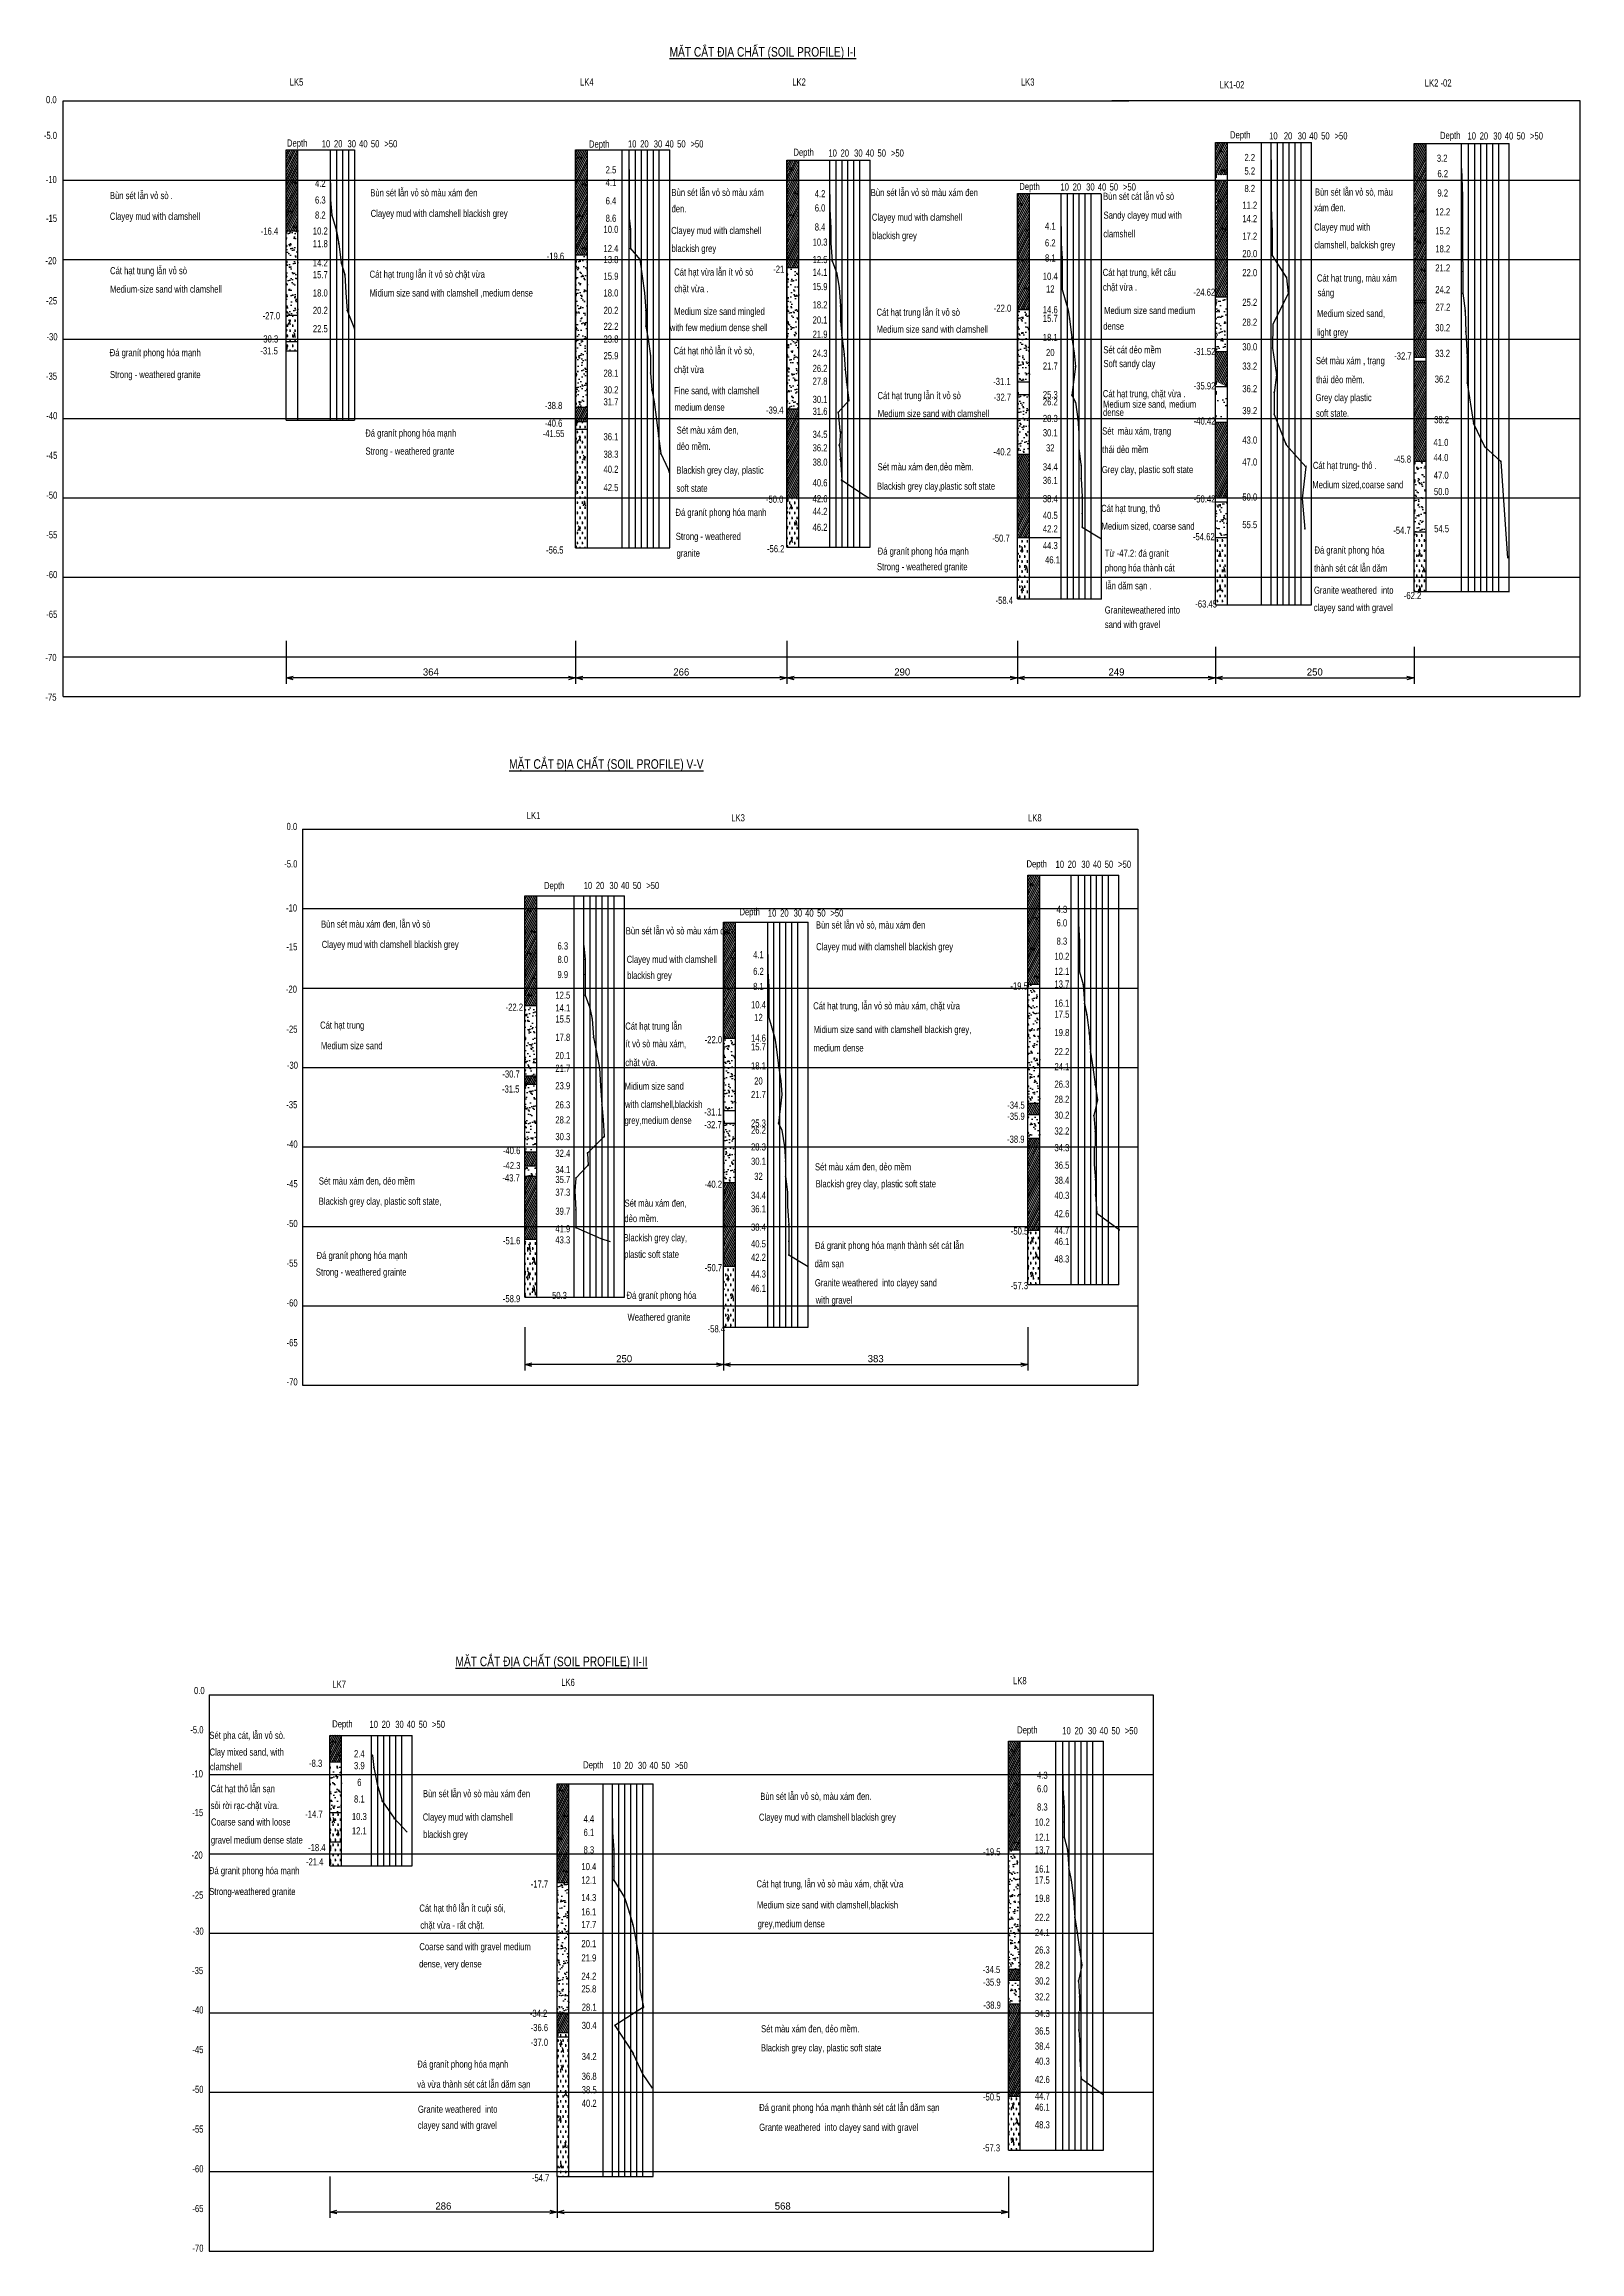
# Model space of a CAD drawing. Header units: millimetres. Extents: x -460 to 3871, y -2191 to 1614.
# Drawn here: x 1939 to 3871, y -1166 to 1614 of the extents above; entities that cross this region are included whole.
import ezdxf
from ezdxf.enums import TextEntityAlignment as Align

# ---------------------------------------------------------------- set-up
doc = ezdxf.new("R2010")
doc.units = ezdxf.units.MM
for name, color, linetype in [('03_Dimension line', 4, 'Continuous'), ('ANN-SMTEXT', 4, 'Continuous'), ('HATCH', 8, 'Continuous'), ('Layer1', 7, 'Continuous'), ('Layer3', 7, 'Continuous'), ('Layer4', 7, 'Continuous'), ('Layer5', 7, 'Continuous'), ('LEGEND', 7, 'Continuous'), ('Lenses', 7, 'Continuous')]:
    doc.layers.add(name, color=color, linetype=linetype)
doc.layers.add('SPT Lines', color=7, linetype='Continuous', lineweight=30)
doc.styles.add('Kich Thuoc', font='vn_vni.shx')
doc.styles.add('TXT3', font='vn_vni.shx', dxfattribs={"width": 0.8})
doc.styles.add('vn_vni', font='vn_vni.shx', dxfattribs={"width": 0.8})
doc.dimstyles.new('D500', dxfattribs={"dimscale": 6, "dimtxt": 1.5, "dimasz": 1.5, "dimexe": 1.2, "dimexo": 0, "dimgap": 0.5, "dimtad": 1, "dimdec": 0, "dimzin": 0, "dimdsep": 46, "dimtxsty": 'Kich Thuoc', "dimblk": 'OPEN30', "dimcen": 0.09, "dimclrd": 256, "dimclre": 256, "dimclrt": 256, "dimadec": 0, "dimazin": 0, "dimtfac": 1, "dimtdec": 0, "dimtmove": 0, "dimatfit": 3, "dimldrblk": 'OPEN30', "dimfxl": 1, "dimtolj": 1, "dimtzin": 0, "dimarcsym": 0})
pattern_1 = [(63.43495, (2553.9757, 17.1948), (-1.122532, 2.245064), [])]
pattern_2 = [(0, (1926.445, 166.4296), (3.175, 6.35), [1.5875, -4.7625]), (90, (1927.2386, 164.842), (-3.175, 6.35), [3.175, -9.525])]
pattern_3 = [(56.9112, (2553.976, 17.195), (-0.240005, 14.682397), [0, -8.415734, 0, -9.412334, 0, -8.997084]), (14.7514, (2553.976, 17.195), (6.74285, 21.50475), [0, -3.203046, 0, -5.35143, 0, -2.05073]), (308.12634, (2549.289, 17.195), (11.864886, 0.043116), [0, -2.60231, 0, -9.36832, 0, -12.230863]), (298.6193, (2549.29, 17.195), (11.45335, 6.68788), [0, -1.46613, 0, -6.920125, 0, -7.91709])]
pattern_4 = [(0, (2553.9757, 17.195), (3.175, 6.35), [1.5875, -4.7625]), (90, (2554.7694, 15.6073), (-3.175, 6.35), [3.175, -9.525])]
pattern_5 = [(63.43495, (1841.7756, 62.0038), (-1.122532, 2.245064), [])]
pattern_6 = [(63.435, (2492.4907, 161.4494), (-1.122532, 2.245064), [])]
pattern_7 = [(63.43495, (1921.9744, 62.0038), (-1.122532, 2.245064), [])]
pattern_8 = [(63.43495, (2584.7036, -34.8076), (-1.122532, 2.245064), [])]
pattern_9 = [(63.43495, (1630.9524, -902.542), (-1.122532, 2.245064), [])]

msp = doc.modelspace()

# ---------------------------------------------------------------- texts
at = {"layer": 'ANN-SMTEXT', "color": 4, "style": 'vn_vni', "width": 0.8}
for s, p in [('%%UMAËT CAÉT ÑÒA CHAÁT (SOIL PROFILE) V-V', (2523.7, 701.4)), ('%%UMAËT CAÉT ÑÒA CHAÁT (SOIL PROFILE) II-II', (2456.2, -428.3))]:
    msp.add_text(s, height=12, dxfattribs=at).set_placement(p)
at = {"layer": 'Layer1', "color": 4, "width": 0.8}
for s, height, style, p in [('%%UMAËT CAÉT ÑÒA CHAÁT (SOIL PROFILE) I-I', 12, 'TXT3', (2725.6, 1597.9)), ('LK5', 9, 'vn_vni', (2247.6, 1561.4)), ('LK4', 9, 'vn_vni', (2612.9, 1561.4)), ('LK2', 9, 'vn_vni', (2880, 1561.4)), ('LK3', 9, 'vn_vni', (3167.7, 1561.4)), ('LK1-02', 9, 'vn_vni', (3417.9, 1558)), ('LK2 -02', 9, 'vn_vni', (3675.9, 1560.2)), ('LK1', 9, 'vn_vni', (2546, 638.1)), ('LK3', 9, 'vn_vni', (2803.3, 635.2)), ('LK8', 9, 'vn_vni', (3176.7, 635.2)), ('LK6', 9, 'vn_vni', (2589.3, -453.1)), ('LK8', 9, 'vn_vni', (3157.8, -451)), ('LK7', 9, 'vn_vni', (2301.4, -455.4))]:
    msp.add_text(s, height=height, dxfattribs=dict(at, style=style)).set_placement(p)
at = {"layer": 'LEGEND', "color": 4, "style": 'vn_vni', "width": 0.8}
for s, p in [('0.0', (1947.7, 1543.7)), ('-5.0', (1946.6, 1498.7)), ('-10', (1947.6, 1443.2)), ('-15', (1948, 1394.3)), ('-16.4', (2222.2, 1378.2)), ('-20', (1947.3, 1341)), ('-19.6', (2582, 1346.6)), ('-21', (2863, 1330.4)), ('-25', (1948.1, 1290.6)), ('-22.0', (3144.6, 1281.2)), ('-24.62', (3398.5, 1301.3)), ('-27.0', (2224.6, 1271.7)), ('-30', (1948.6, 1245.2)), ('-31.5', (2221.8, 1227.6)), ('-30.3', (2222.2, 1242.5)), ('-31.52', (3398.8, 1226.6)), ('-32.7', (3648.4, 1221.1)), ('-35', (1947.9, 1195.6)), ('-31.1', (3143.8, 1189)), ('-32.7', (3144.4, 1169.2)), ('-35.92', (3398.8, 1183.4)), ('-40', (1948.3, 1145.9)), ('-38.8', (2579.7, 1158.7)), ('-40.6', (2579.7, 1136.4)), ('-39.4', (2858, 1152.9)), ('-40.42', (3398.8, 1139.2)), ('-41.55', (2579.7, 1123.4)), ('-45', (1948.3, 1095.9)), ('-40.2', (3144.2, 1100.5)), ('-45.8', (3647.7, 1091.2)), ('-50', (1948.3, 1045.9)), ('-50.0', (2857.9, 1040.7)), ('-50.42', (3398.8, 1041.1)), ('-55', (1948.3, 995.9)), ('-54.7', (3647.3, 1001.5)), ('-56.5', (2581.2, 976.8)), ('-56.2', (2859.2, 978.4)), ('-50.7', (3142.7, 991.7)), ('-54.62', (3397.9, 993.6)), ('-60', (1948.3, 945.9)), ('-58.4', (3146.8, 913.4)), ('-62.2', (3660.5, 919.5)), ('-65', (1948.3, 895.9)), ('-63.45', (3400.8, 908.9)), ('-70', (1947.3, 841.5)), ('-75', (1947.3, 791.5)), ('0.0', (2250.4, 628.8)), ('-5.0', (2249.1, 581.7)), ('-10', (2250, 526.2)), ('-15', (2250.4, 477.3)), ('-20', (2249.8, 424)), ('-19.5', (3165.5, 428)), ('-22.2', (2530.3, 401.4)), ('-25', (2250.5, 373.6)), ('-22.0', (2780.8, 360.4)), ('-30', (2251.1, 328.2)), ('-30.7', (2526.2, 317.2)), ('-35', (2250.3, 278.6)), ('-31.5', (2525.8, 298.3)), ('-34.5', (3161.5, 278)), ('-31.1', (2780.3, 269.4)), ('-32.7', (2780.3, 253.4)), ('-35.9', (3161.5, 264)), ('-40', (2250.7, 229)), ('-40.6', (2526.9, 220.8)), ('-38.9', (3161.3, 235.1)), ('-42.3', (2527, 202)), ('-45', (2250.7, 179)), ('-43.7', (2526.2, 186.4)), ('-40.2', (2780.7, 178.4)), ('-50', (2250.7, 129)), ('-51.6', (2526.9, 107.4)), ('-50.5', (3166, 119.5)), ('-55', (2250.7, 79)), ('-50.7', (2780.8, 73.4)), ('-60', (2250.7, 29)), ('-58.9', (2526.8, 34.4)), ('-57.3', (3165.8, 50.8)), ('-58.4', (2784.5, -3.6)), ('-65', (2250.7, -21)), ('-70', (2250.7, -70.4)), ('0.0', (2134, -458.9)), ('-5.0', (2130.9, -508.3)), ('-8.3', (2280.3, -550.5)), ('-10', (2131.5, -563.7)), ('-15', (2131.9, -612.6)), ('-14.7', (2278.2, -614.5)), ('-20', (2131.2, -666)), ('-18.4', (2281.8, -656.6)), ('-19.5', (3131.1, -662)), ('-21.4', (2279.1, -674.5)), ('-25', (2132, -716.4)), ('-17.7', (2561.9, -702.5)), ('-30', (2132.5, -761.8)), ('-34.5', (3130.7, -810.1)), ('-35', (2131.8, -811.4)), ('-35.9', (3131.2, -826)), ('-40', (2132.2, -861)), ('-34.2', (2560.8, -865.3)), ('-38.9', (3131.5, -854.9)), ('-36.6', (2561.8, -883.2)), ('-45', (2132.2, -911)), ('-37.0', (2561.8, -901.7)), ('-50', (2132.2, -961)), ('-50.5', (3131, -970.5)), ('-55', (2132.2, -1011)), ('-57.3', (3130.6, -1034.6)), ('-60', (2132.2, -1061)), ('-54.7', (2563.3, -1072.5)), ('-65', (2132.2, -1111)), ('-70', (2132.2, -1160.9))]:
    msp.add_text(s, height=9, dxfattribs=at).set_placement(p, align=Align.MIDDLE)
for s, p in [('Depth', (3430.9, 1494.9)), ('Depth', (3695.1, 1494.2)), ('Depth', (2244.2, 1484.6)), ('Depth', (2624.2, 1483.3)), ('Depth', (2881.5, 1473)), ('Buøn seùt laãn voû soø .', (2021.4, 1418.5)), ('Buøn seùt laãn voû soø maøu xaùm ñen', (2349, 1422)), ('Buøn seùt laãn voû soø maøu xaùm', (2728, 1422.4)), ('Buøn seùt laãn voû soø maøu xaùm ñen', (2978.8, 1422.3)), ('Depth', (3165.7, 1429.9)), (' Buøn seùt caùt laãn voû soø', (3268.5, 1417.6)), ('Buøn seùt laãn voû soø, maøu', (3537.7, 1422.9)), ('Clayey mud with clamshell ', (2021.4, 1392.4)), ('Clayey mud with clamshell blackish grey  ', (2349.6, 1396)), ('ñen.', (2728.1, 1401.9)), ('Clayey mud with clamshell ', (2980.2, 1391.2)), ('Sandy clayey mud with ', (3271.7, 1393.8)), ('xaùm ñen.', (3536.8, 1403.3)), ('Clayey mud with clamshell ', (2727.7, 1374.5)), ('blackish grey ', (2980.6, 1368.1)), (' clamshell', (3268.8, 1370.4)), ('Clayey mud with ', (3536.7, 1378.8)), ('clamshell, balckish grey', (3537, 1356.4)), ('Caùt haït trung laãn voû soø', (2021.6, 1324)), ('blackish grey ', (2728.1, 1351.9)), ('Medium-size sand with clamshell', (2021.6, 1300.7)), ('Caùt haït trung laãn ít voû soø chaët vöøa', (2348.2, 1319.5)), ('Caùt haït vöøa laãn ít voû soø', (2731.4, 1322.2)), ('chaët vöøa .', (2731.7, 1301.3)), ('Caùt haït trung, keát caáu', (3270.7, 1321.7)), ('chaët vöøa .', (3271, 1303.4)), ('Caùt haït trung, maøu xaùm', (3540.2, 1314.7)), ('Midium size sand with clamshell ,medium dense ', (2348.2, 1295.9)), ('Medium size sand mingled ', (2731.4, 1272.7)), ('Caùt haït trung laãn ít voû soø', (2986.1, 1271.6)), ('Medium size sand medium  ', (3272.4, 1273.8)), ('Medium sized sand, ', (3540.3, 1270.1)), ('saùng', (3541, 1296.2)), ('with few medium dense shell', (2726, 1252.3)), ('Medium size sand with clamshell  ', (2986.1, 1250.2)), (' dense ', (3268.6, 1254.1)), ('light grey', (3540.3, 1246.4)), (' Ñaù granít phong hoùa maïnh', (2018.5, 1220.8)), (' Caùt haït nhoû laãn ít voû soø,', (2728, 1223.1)), ('Seùt caùt deûo meàm', (3271.4, 1224.3)), ('Strong - weathered granite ', (2021.5, 1193.2)), (' chaët vöøa', (2728.6, 1199.5)), ('Soft sandy clay', (3271.6, 1207)), ('Seùt maøu xaùm , traïng', (3538.9, 1210.7)), ('thaùi deûo meàm.', (3539.2, 1186.8)), ('Fine sand, with clamshell ', (2731.4, 1172.9)), ('Caùt haït trung laãn ít voû soø', (2987.3, 1166.7)), ('Caùt haït trung, chaët vöøa .', (3270.8, 1169.1)), ('Grey clay plastic', (3538.5, 1164.2)), ('medium dense ', (2731.8, 1152)), ('Medium size sand with clamshell  ', (2987.6, 1144.1)), ('dense', (3271.1, 1145.5)), ('Medium size sand, medium ', (3271.1, 1155.9)), ('soft state.', (3539, 1144.5)), (' Ñaù granít phong hoùa maïnh', (2340, 1119.5)), ('deûo meàm.', (2734.4, 1102.8)), ('Seùt maøu xaùm ñen,', (2734.6, 1123.2)), ('Seùt  maøu xaùm, traïng', (3270, 1122.1)), ('Strong - weathered grante', (2343, 1096.8)), ('Seùt maøu xaùm ñen,deûo meàm.', (2987.4, 1077)), ('thaùi deûo meàm', (3270, 1098.8)), ('Caùt haït trung- thoâ .', (3535.1, 1078.8)), (' soft state', (2731.7, 1050.1)), (' Blackish grey clay, plastic', (2731.6, 1072.9)), (' Blackish grey clay,plastic soft state', (2983.9, 1052.7)), ('Grey clay, plastic soft state', (3269.5, 1073.6)), ('Medium sized,coarse sand', (3534.4, 1054.5)), (' Ñaù granít phong hoùa maïnh', (2730.4, 1019.7)), ('Caùt haït trung, thoâ', (3268.7, 1024.7)), ('Medium sized, coarse sand', (3269.1, 1002.3)), ('Strong - weathered ', (2733.5, 989.5)), ('granite', (2734.4, 968.3)), ('Ñaù granít phong hoùa maïnh', (2987.5, 970.8)), ('Töø -47.2: ñaù granít', (3273.3, 968.2)), ('Ñaù granít phong hoùa', (3537.1, 972.3)), ('Strong - weathered granite ', (2986.6, 951.3)), ('phong hoùa thaønh caùt', (3273.4, 949.8)), ('thaønh seùt caùt laãn daêm', (3536.7, 949.4)), ('laãn daêm saïn .', (3274.4, 927.3)), ('Granite weathered  into ', (3536.5, 921.7)), ('Graniteweathered into ', (3273.2, 896.8)), ('clayey sand with gravel', (3536.2, 899.9)), (' sand with gravel ', (3270.6, 878.6)), ('Depth', (3174.8, 577.2)), ('Depth', (2567.7, 549.9)), ('Buøn seùt maøu xaùm ñen, laãn voû soø', (2287.2, 501.4)), ('Buøn seùt laãn voû soø maøu xaùm ñen', (2670.6, 492.9)), ('Depth', (2813.6, 516.9)), ('Buøn seùt laãn voû soø, maøu xaùm ñen', (2909.8, 500.3)), ('Clayey mud with clamshell blackish grey ', (2288, 475.8)), ('Clayey mud with clamshell blackish grey ', (2910.1, 473)), ('Clayey mud with clamshell ', (2671.7, 457)), (' blackish grey ', (2669.6, 436.9)), ('Caùt haït trung, laãn voû soø maøu xaùm, chaët vöøa', (2906.4, 398.5)), ('Caùt haït trung', (2285.9, 374.2)), ('Caùt haït trung laãn', (2669.9, 373)), ('Midium size sand with clamshell blackish grey,  ', (2906.8, 368.7)), ('Medium size sand', (2286.9, 348.4)), ('chaët vöøa.', (2670, 327.1)), ('ít voû soø maøu xaùm,', (2670.5, 350.8)), ('medium dense', (2906.6, 345.5)), ('Midium size sand  ', (2669.1, 297.4)), ('with clamshell,blackish ', (2669.7, 274.5)), ('grey,medium dense ', (2668.9, 254.3)), ('Seùt maøu xaùm ñen, deûo meàm', (2908.6, 195.8)), ('Seùt maøu xaùm ñen, deûo meàm', (2284.3, 178)), (' Blackish grey clay, plastic soft state', (2906.8, 174.5)), (' Blackish grey clay, plastic soft state,', (2281.6, 152.5)), ('deûo meàm.', (2668.8, 130.7)), ('Seùt maøu xaùm ñen,', (2669, 150.1)), (' Blackish grey clay,', (2665.2, 106.6)), ('Ñaù granít phong hoùa maïnh', (2281.5, 84.3)), ('plastic soft state', (2668.5, 85.7)), (' daêm saïn', (2905.4, 74)), ('Ñaù granit phong hoùa maïnh thaønh seùt caùt laãn', (2908.6, 96.9)), ('Strong - weathered grainte ', (2280.6, 63.4)), ('Granite weathered  into clayey sand ', (2908.5, 49.9)), ('Ñaù granít phong hoùa ', (2671.5, 34.1)), ('with gravel', (2909.6, 28.1)), (' Weathered granite ', (2670.1, 6.6)), ('Depth', (2301.1, -505.4)), ('Seùt pha caùt, laãn voû soø.', (2146.6, -519.8)), ('Depth', (3163, -513)), ('Clay mixed sand, with ', (2146.8, -540.9)), ('clamshell', (2147.3, -559.2)), ('Depth', (2616.9, -557)), ('Caùt haït thoâ laãn saïn', (2148.3, -586.9)), (' Buøn seùt laãn voû soø maøu xaùm ñen', (2412.6, -593.2)), ('soûi rôøi raïc-chaët vöøa.', (2148.2, -608.1)), ('Buøn seùt laãn voû soø, maøu xaùm ñen.', (2839.7, -596.6)), ('Coarse sand with loose ', (2148.6, -628.9)), ('Clayey mud with clamshell ', (2415.1, -622.7)), ('blackish grey ', (2415.5, -644.4)), ('Clayey mud with clamshell blackish grey ', (2838.1, -622.9)), ('gravel medium dense state', (2148.5, -651.5)), ('Ñaù granit phong hoùa maïnh', (2146, -690.1)), ('Strong-weathered granite ', (2146.3, -716.4)), ('Caùt haït trung, laãn voû soø maøu xaùm, chaët vöøa', (2835, -706.8)), ('Caùt haït thoâ laãn ít cuoäi soûi,', (2410.8, -737.3)), ('chaët vöøa - raát chaët.', (2412.1, -758.8)), ('Medium size sand with clamshell,blackish   ', (2835.5, -733.3)), ('grey,medium dense ', (2836.5, -757)), ('Coarse sand with gravel medium ', (2410.8, -785.8)), ('dense, very dense', (2410.5, -807.5)), ('Seùt maøu xaùm ñen, deûo meàm.', (2840.8, -889.2)), (' Blackish grey clay, plastic soft state', (2837.9, -913.2)), (' Ñaù granít phong hoùa maïnh', (2405.5, -933.7)), ('vaø vöøa thaønh seùt caùt laãn daêm saïn', (2408.2, -959)), ('Granite weathered  into ', (2409, -990.5)), ('Ñaù granit phong hoùa maïnh thaønh seùt caùt laãn daêm saïn', (2838.4, -988.3)), ('clayey sand with gravel', (2408.9, -1010.7)), ('Grante weathered  into clayey sand with gravel ', (2838.4, -1013.2))]:
    msp.add_text(s, height=9, dxfattribs=at).set_placement(p)
for s, p in [('10', (3485.4, 1498.1)), ('20', (3503.9, 1498.1)), ('30', (3521.4, 1498.1)), ('40', (3535.9, 1498.1)), ('50', (3550.9, 1498.1)), ('>50', (3570.5, 1498.1)), ('10', (3735, 1498)), ('20', (3750.3, 1498)), ('30', (3767.4, 1498)), ('40', (3781.9, 1498)), ('50', (3796.8, 1498)), ('>50', (3816.5, 1498)), ('10', (2293.3, 1488.2)), ('20', (2308.7, 1488.2)), ('30', (2325.7, 1488.2)), ('40', (2340.3, 1488.2)), ('50', (2355.2, 1488.2)), ('>50', (2374.9, 1488.2)), ('10', (2678.6, 1488)), ('20', (2694, 1488)), ('30', (2711.1, 1488)), ('40', (2725.6, 1488)), ('50', (2740.5, 1488)), ('>50', (2760.1, 1488)), ('10', (2930.8, 1476.5)), ('20', (2946.1, 1476.5)), ('30', (2963.2, 1476.5)), ('40', (2977.7, 1476.5)), ('50', (2992.6, 1476.5)), ('>50', (3012.3, 1476.5)), ('2.2', (3455.7, 1470.9)), ('3.2', (3697.8, 1470)), ('2.5', (2651.9, 1455.4)), ('5.2', (3455.7, 1453.9)), ('6.2', (3698.5, 1450.6)), ('4.2', (2286.2, 1438.4)), ('6.3', (2286.2, 1417.4)), ('4.1', (2651.9, 1439.4)), ('6.4', (2651.9, 1416.4)), ('4.2', (2915, 1425.4)), ('10', (3222.8, 1433.8)), ('20', (3238.2, 1433.8)), ('30', (3255.2, 1433.8)), ('40', (3269.8, 1433.8)), ('50', (3284.7, 1433.8)), ('>50', (3304.3, 1433.8)), ('8.2', (3455.7, 1431.9)), ('9.2', (3698.5, 1426.2)), ('8.2', (2286.2, 1398.4)), ('8.6', (2651.9, 1394.4)), ('6.0', (2915, 1407.4)), ('11.2', (3455.7, 1410.9)), ('14.2', (3455.7, 1393.9)), ('12.2', (3698.5, 1402.4)), ('10.2', (2286.2, 1378.4)), ('11.8', (2286.2, 1362.4)), ('10.0', (2651.9, 1380.4)), ('10.3', (2915, 1364.4)), ('8.4', (2915, 1383.4)), ('4.1', (3204.7, 1384.4)), ('6.2', (3204.7, 1363.4)), ('17.2', (3455.7, 1371.9)), ('15.2', (3698.5, 1378.6)), ('14.2', (2286.2, 1338.4)), ('12.4', (2651.9, 1356.4)), ('13.8', (2651.9, 1342.4)), ('12.5', (2915, 1342.4)), ('8.1', (3204.7, 1344.4)), ('20.0', (3455.7, 1349.9)), ('21.2', (3698.5, 1331.9)), ('18.2', (3698.5, 1355.9)), ('15.7', (2286.2, 1323.4)), ('15.9', (2651.9, 1321.4)), ('14.1', (2915, 1326.4)), ('15.9', (2915, 1308.4)), ('10.4', (3204.7, 1321.4)), ('12', (3204.7, 1305.4)), ('22.0', (3455.7, 1325.9)), ('24.2', (3698.5, 1304.6)), ('20.2', (2286.2, 1278.4)), ('18.0', (2286.2, 1300.4)), ('20.2', (2651.9, 1278.4)), ('18.0', (2651.9, 1300.4)), ('18.2', (2915, 1285.4)), ('14.6', (3204.7, 1279.4)), ('25.2', (3455.7, 1288.6)), ('27.2', (3698.7, 1282.5)), ('22.5', (2286.2, 1255.4)), ('22.2', (2651.9, 1258.4)), ('20.1', (2915, 1266.4)), ('21.9', (2915, 1248.4)), ('15.7', (3204.7, 1268.4)), ('28.2', (3455.7, 1263.6)), ('30.2', (3698.5, 1256.6)), ('23.8', (2651.9, 1242.4)), ('25.9', (2651.9, 1221.4)), ('24.3', (2915, 1224.4)), ('18.1', (3204.7, 1244.4)), ('20', (3204.7, 1225.4)), ('30.0', (3455.7, 1232.6)), ('33.2', (3698.3, 1224.3)), ('28.1', (2651.9, 1199.4)), ('26.2', (2915, 1205.4)), ('21.7', (3204.7, 1208.4)), ('33.2', (3455.7, 1208.3)), ('36.2', (3697.8, 1191.9)), ('30.2', (2651.9, 1178.4)), ('31.7', (2651.9, 1163.4)), ('30.1', (2915, 1166.4)), ('27.8', (2915, 1189.4)), ('25.3', (3204.7, 1172.4)), ('26.2', (3204.7, 1163.4)), ('36.2', (3455.7, 1179.9)), ('31.6', (2915, 1151.4)), ('28.3', (3204.7, 1142.4)), ('39.2', (3455.7, 1152.3)), ('38.2', (3697.1, 1140.9)), ('36.1', (2651.9, 1119.4)), ('34.5', (2915, 1122.4)), ('30.1', (3204.7, 1124.4)), ('43.0', (3455.7, 1115.2)), ('41.0', (3696.3, 1112.2)), ('38.3', (2651.9, 1097.4)), ('36.2', (2915, 1105.4)), ('38.0', (2915, 1087.4)), ('34.4', (3204.7, 1081.4)), ('32', (3204.7, 1105.4)), ('47.0', (3455.7, 1087.6)), ('44.0', (3696.3, 1093.2)), ('40.2', (2651.9, 1078.4)), ('42.5', (2651.9, 1055.4)), ('40.6', (2915, 1061.4)), ('36.1', (3204.7, 1064.4)), ('47.0', (3696.6, 1070.9)), ('42.6', (2915, 1041.4)), ('44.2', (2915, 1025.4)), ('38.4', (3204.7, 1041.4)), ('50.0', (3455.7, 1043.5)), ('50.0', (3696.8, 1050.4)), ('46.2', (2915, 1005.4)), ('40.5', (3204.7, 1020.4)), ('42.2', (3204.7, 1003.4)), ('55.5', (3455.7, 1008.8)), ('54.5', (3697.1, 1003.7)), ('44.3', (3204.7, 982.4)), ('46.1', (3207.5, 964.4)), ('10', (3216.7, 581.2)), ('20', (3232, 581.2)), ('30', (3249.1, 581.2)), ('40', (3263.6, 581.2)), ('50', (3278.5, 581.2)), ('>50', (3298.2, 581.2)), ('10', (2622.9, 554.5)), ('20', (2638.2, 554.5)), ('30', (2655.3, 554.5)), ('40', (2669.8, 554.5)), ('50', (2684.7, 554.5)), ('>50', (2704.4, 554.5)), ('4.3', (3219.3, 524.4)), ('10', (2854.7, 519.8)), ('20', (2870.1, 519.8)), ('30', (2887.1, 519.8)), ('40', (2901.6, 519.8)), ('50', (2916.6, 519.8)), ('>50', (2936.2, 519.8)), ('6.0', (3219.3, 507.4)), ('6.3', (2591.3, 478.4)), ('8.3', (3219.3, 484.4)), ('8.0', (2591.3, 461.4)), ('9.9', (2591.3, 442.4)), ('4.1', (2837.5, 467.4)), ('6.2', (2837.5, 446.4)), ('10.2', (3219.3, 465.4)), ('12.1', (3219.3, 446.4)), ('12.5', (2591.3, 416.4)), ('8.1', (2837.5, 427.4)), ('13.7', (3219.3, 430.4)), ('14.1', (2591.3, 400.4)), ('15.5', (2591.3, 386.4)), ('10.4', (2837.5, 404.4)), ('12', (2837.5, 388.4)), ('16.1', (3219.3, 406.4)), ('17.5', (3219.3, 392.4)), ('17.8', (2591.3, 363.4)), ('14.6', (2837.5, 362.4)), ('19.8', (3219.3, 369.4)), ('20.1', (2591.3, 340.4)), ('15.7', (2837.5, 351.4)), ('22.2', (3219.3, 345.4)), ('21.7', (2591.3, 324.4)), ('23.9', (2591.3, 302.4)), ('18.1', (2837.5, 327.4)), ('20', (2837.5, 308.4)), ('24.1', (3219.3, 326.4)), ('26.3', (3219.3, 304.4)), ('26.3', (2591.3, 278.4)), ('21.7', (2837.5, 291.4)), ('28.2', (3219.3, 285.4)), ('28.2', (2591.3, 259.4)), ('25.3', (2837.5, 255.4)), ('26.2', (2837.5, 246.4)), ('30.2', (3219.3, 265.4)), ('30.3', (2591.3, 238.4)), ('28.3', (2837.5, 225.4)), ('32.2', (3219.3, 245.4)), ('34.3', (3219.3, 224.4)), ('32.4', (2591.3, 217.4)), ('34.1', (2591.3, 196.9)), ('30.1', (2837.5, 207.4)), ('36.5', (3219.3, 202.4)), ('35.7', (2591.3, 184.4)), ('37.3', (2591.3, 168.4)), ('34.4', (2837.5, 164.4)), ('32', (2837.5, 188.4)), ('40.3', (3219.3, 164.4)), ('38.4', (3219.3, 183.4)), ('39.7', (2591.3, 144.4)), ('36.1', (2837.5, 147.4)), ('42.6', (3219.3, 141.4)), ('41.9', (2591.3, 122.4)), ('43.3', (2591.3, 108.4)), ('38.4', (2837.5, 124.4)), ('44.7', (3219.3, 120.4)), ('40.5', (2837.5, 103.4)), ('42.2', (2837.5, 86.4)), ('46.1', (3219.3, 106.4)), ('48.3', (3219.3, 84.4)), ('44.3', (2837.5, 65.4)), ('50.3', (2587.1, 38.4)), ('46.1', (2837.5, 47.4)), ('10', (2353.4, -501.5)), ('20', (2368.7, -501.5)), ('30', (2385.8, -501.5)), ('40', (2400.3, -501.5)), ('50', (2415.2, -501.5)), ('>50', (2434.9, -501.5)), ('10', (3225.1, -509.5)), ('20', (3240.5, -509.5)), ('30', (3257.5, -509.5)), ('40', (3272, -509.5)), ('50', (3287, -509.5)), ('>50', (3306.6, -509.5)), ('3.9', (2335.3, -553.5)), ('2.4', (2335.3, -538.5)), ('10', (2658.9, -553.2)), ('20', (2674.2, -553.2)), ('30', (2691.3, -553.2)), ('40', (2705.8, -553.2)), ('50', (2720.7, -553.2)), ('>50', (2740.4, -553.2)), ('6', (2335.3, -574.5)), ('4.3', (3194.7, -565.5)), ('6.0', (3194.7, -582.5)), ('8.1', (2335.3, -595.5)), ('8.3', (3194.7, -605.5)), ('10.3', (2335.3, -617.5)), ('12.1', (2335.3, -635.5)), ('4.4', (2624.1, -620.5)), ('6.1', (2624.1, -637.5)), ('10.2', (3194.7, -624.5)), ('12.1', (3194.7, -643.5)), ('8.3', (2624.1, -659.5)), ('13.7', (3194.7, -659.5)), ('10.4', (2624.1, -680.5)), ('12.1', (2624.1, -697.5)), ('16.1', (3194.7, -683.5)), ('17.5', (3194.7, -697.5)), ('14.3', (2624.1, -719.5)), ('19.8', (3194.7, -720.5)), ('16.1', (2624.1, -737.5)), ('17.7', (2624.1, -753.5)), ('22.2', (3194.7, -744.5)), ('20.1', (2624.1, -777.5)), ('24.1', (3194.7, -763.5)), ('21.9', (2624.1, -795.5)), ('26.3', (3194.7, -785.5)), ('28.2', (3194.7, -804.5)), ('24.2', (2624.1, -818.5)), ('25.8', (2624.1, -834.5)), ('30.2', (3194.7, -824.5)), ('28.1', (2624.5, -857.5)), ('32.2', (3194.7, -844.5)), ('34.3', (3194.7, -865.5)), ('30.4', (2624.5, -880.5)), ('36.5', (3194.7, -887.5)), ('34.2', (2624.5, -919.6)), ('38.4', (3194.7, -906.5)), ('36.8', (2624.5, -944.5)), ('40.3', (3194.7, -925.5)), ('42.6', (3194.7, -948.5)), ('38.5', (2624.5, -961.5)), ('44.7', (3194.7, -969.5)), ('40.2', (2624.5, -978.5)), ('46.1', (3194.7, -983.5)), ('48.3', (3194.7, -1005.5))]:
    msp.add_text(s, height=9, dxfattribs=at).set_placement(p, align=Align.MIDDLE_CENTER)

# ---------------------------------------------------------------- blocks, each defined once
blk = doc.blocks.new('WeaSym')
at = {"layer": 'Layer5'}
for points, knots in [([(0.3, 0.4), (0.2, 0.4), (0.1, 0.3), (-0.1, 0.2), (-0.3, -0.1), (-0.2, -0.6), (-1, -0.9), (-1.6, -1.2), (-1.6, -1.6), (-1.7, -1.7)], [0, 0, 0, 0, 0.248602, 0.391484, 0.732345, 1.135543, 1.988104, 2.650597, 3.069283, 3.069283, 3.069283, 3.069283]), ([(-1, 1.5), (-0.7, 1.4), (-0.1, 1.2), (0.4, 0.2), (0.4, -0.8), (0.9, -1.4), (1.1, -1.7)], [0, 0, 0, 0, 0.980013, 1.868212, 3.088691, 4.043605, 4.043605, 4.043605, 4.043605])]:
    blk.add_open_spline(points, degree=3, knots=knots, dxfattribs=at)
blk = doc.blocks.new('Mud')
at = {"layer": 'Layer1'}
blk.add_open_spline([(-2.5, -0.5), (-2.3, -0.2), (-2, 0.3), (-1.2, 0.8), (-0.4, 0.4), (0.1, -0.1), (0.7, -0.7), (1.5, -0.9), (2, -0.3), (2.3, 0.1), (2.4, 0.3)], degree=3, knots=[0, 0, 0, 0, 1.010535, 1.796684, 2.438777, 3.51977, 4.07449, 5.00931, 5.585625, 6.332998, 6.332998, 6.332998, 6.332998], dxfattribs=at)
blk = doc.blocks.new('MAUVUONG')
blk.add_lwpolyline([(0, -2), (0, 0), (1, 0), (1, -2)], close=True)
blk.add_solid([(0, 0), (1, 0), (0, -2), (1, -2)])
blk = doc.blocks.new('_Open30')
at = {"color": 0, "linetype": 'ByBlock', "lineweight": -2}
for p, q in [((-1, 0.27), (0, 0)), ((0, 0), (-1, -0.27)), ((0, 0), (-1, 0))]:
    blk.add_line(p, q, dxfattribs=at)
blk = doc.blocks.new('*D17')
at = {"layer": '03_Dimension line', "lineweight": -2, "transparency": 16777216}
for p, q in [((3412.5, 854.7), (3412.5, 808.5)), ((3662.5, 854.7), (3662.5, 808.5)), ((3421.5, 815.7), (3653.5, 815.7))]:
    blk.add_line(p, q, dxfattribs=at)
at = {"layer": 'DEFPOINTS', "color": 0, "transparency": 16777216}
for p in [(3412.5, 854.7), (3662.5, 854.7), (3662.5, 815.7)]:
    blk.add_point(p, dxfattribs=at)
at = {"layer": '03_Dimension line', "lineweight": -2, "transparency": 16777216, "xscale": 9, "yscale": 9, "zscale": 9, "rotation": 180}
blk.add_blockref('_Open30', (3412.5, 815.7), dxfattribs=at)
at = {"layer": '03_Dimension line', "lineweight": -2, "transparency": 16777216, "xscale": 9, "yscale": 9, "zscale": 9}
blk.add_blockref('_Open30', (3662.5, 815.7), dxfattribs=at)
at = {"layer": '03_Dimension line', "transparency": 16777216, "insert": (3537.5, 823.2), "char_height": 9, "attachment_point": 5, "style": 'Kich Thuoc'}
blk.add_mtext('\\A1;250', dxfattribs=at)
blk = doc.blocks.new('*D18')
at = {"layer": '03_Dimension line', "lineweight": -2, "transparency": 16777216}
for p, q in [((3163.4, 862.6), (3163.4, 808.5)), ((3412.5, 854.7), (3412.5, 808.5)), ((3403.5, 815.7), (3172.4, 815.7))]:
    blk.add_line(p, q, dxfattribs=at)
at = {"layer": 'DEFPOINTS', "color": 0, "transparency": 16777216}
for p in [(3163.4, 862.6), (3412.5, 854.7), (3163.4, 815.7)]:
    blk.add_point(p, dxfattribs=at)
at = {"layer": '03_Dimension line', "lineweight": -2, "transparency": 16777216, "xscale": 9, "yscale": 9, "zscale": 9, "rotation": 180}
blk.add_blockref('_Open30', (3163.4, 815.7), dxfattribs=at)
at = {"layer": '03_Dimension line', "lineweight": -2, "transparency": 16777216, "xscale": 9, "yscale": 9, "zscale": 9}
blk.add_blockref('_Open30', (3412.5, 815.7), dxfattribs=at)
at = {"layer": '03_Dimension line', "transparency": 16777216, "insert": (3288, 823.2), "char_height": 9, "attachment_point": 5, "style": 'Kich Thuoc'}
blk.add_mtext('\\A1;249', dxfattribs=at)
blk = doc.blocks.new('*D19')
at = {"layer": '03_Dimension line', "lineweight": -2, "transparency": 16777216}
for p, q in [((2873.4, 862.6), (2873.4, 808.5)), ((3163.4, 862.6), (3163.4, 808.5)), ((3154.4, 815.7), (2882.4, 815.7))]:
    blk.add_line(p, q, dxfattribs=at)
at = {"layer": 'DEFPOINTS', "color": 0, "transparency": 16777216}
for p in [(2873.4, 862.6), (3163.4, 862.6), (2873.4, 815.7)]:
    blk.add_point(p, dxfattribs=at)
at = {"layer": '03_Dimension line', "lineweight": -2, "transparency": 16777216, "xscale": 9, "yscale": 9, "zscale": 9, "rotation": 180}
blk.add_blockref('_Open30', (2873.4, 815.7), dxfattribs=at)
at = {"layer": '03_Dimension line', "lineweight": -2, "transparency": 16777216, "xscale": 9, "yscale": 9, "zscale": 9}
blk.add_blockref('_Open30', (3163.4, 815.7), dxfattribs=at)
at = {"layer": '03_Dimension line', "transparency": 16777216, "insert": (3018.4, 823.2), "char_height": 9, "attachment_point": 5, "style": 'Kich Thuoc'}
blk.add_mtext('\\A1;290', dxfattribs=at)
blk = doc.blocks.new('*D20')
at = {"layer": '03_Dimension line', "lineweight": -2, "transparency": 16777216}
for p, q in [((2607.4, 862.6), (2607.4, 808.5)), ((2873.4, 862.6), (2873.4, 808.5)), ((2864.4, 815.7), (2616.4, 815.7))]:
    blk.add_line(p, q, dxfattribs=at)
at = {"layer": 'DEFPOINTS', "color": 0, "transparency": 16777216}
for p in [(2607.4, 862.6), (2873.4, 862.6), (2607.4, 815.7)]:
    blk.add_point(p, dxfattribs=at)
at = {"layer": '03_Dimension line', "lineweight": -2, "transparency": 16777216, "xscale": 9, "yscale": 9, "zscale": 9, "rotation": 180}
blk.add_blockref('_Open30', (2607.4, 815.7), dxfattribs=at)
at = {"layer": '03_Dimension line', "lineweight": -2, "transparency": 16777216, "xscale": 9, "yscale": 9, "zscale": 9}
blk.add_blockref('_Open30', (2873.4, 815.7), dxfattribs=at)
at = {"layer": '03_Dimension line', "transparency": 16777216, "insert": (2740.4, 823.2), "char_height": 9, "attachment_point": 5, "style": 'Kich Thuoc'}
blk.add_mtext('\\A1;266', dxfattribs=at)
blk = doc.blocks.new('*D21')
at = {"layer": '03_Dimension line', "lineweight": -2, "transparency": 16777216}
for p, q in [((2243.1, 862.6), (2243.1, 808.5)), ((2607.4, 862.6), (2607.4, 808.5)), ((2598.4, 815.7), (2252.1, 815.7))]:
    blk.add_line(p, q, dxfattribs=at)
at = {"layer": 'DEFPOINTS', "color": 0, "transparency": 16777216}
for p in [(2243.1, 862.6), (2607.4, 862.6), (2243.1, 815.7)]:
    blk.add_point(p, dxfattribs=at)
at = {"layer": '03_Dimension line', "lineweight": -2, "transparency": 16777216, "xscale": 9, "yscale": 9, "zscale": 9, "rotation": 180}
blk.add_blockref('_Open30', (2243.1, 815.7), dxfattribs=at)
at = {"layer": '03_Dimension line', "lineweight": -2, "transparency": 16777216, "xscale": 9, "yscale": 9, "zscale": 9}
blk.add_blockref('_Open30', (2607.4, 815.7), dxfattribs=at)
at = {"layer": '03_Dimension line', "transparency": 16777216, "insert": (2425.3, 823.2), "char_height": 9, "attachment_point": 5, "style": 'Kich Thuoc'}
blk.add_mtext('\\A1;364', dxfattribs=at)
blk = doc.blocks.new('*D22')
at = {"layer": '03_Dimension line', "lineweight": -2, "transparency": 16777216}
for p, q in [((2543.5, -1.6), (2543.5, -55.9)), ((2793.5, -1.6), (2793.5, -55.9)), ((2784.5, -48.7), (2552.5, -48.7))]:
    blk.add_line(p, q, dxfattribs=at)
at = {"layer": 'DEFPOINTS', "color": 0, "transparency": 16777216}
for p in [(2543.5, -1.6), (2793.5, -1.6), (2543.5, -48.7)]:
    blk.add_point(p, dxfattribs=at)
at = {"layer": '03_Dimension line', "lineweight": -2, "transparency": 16777216, "xscale": 9, "yscale": 9, "zscale": 9, "rotation": 180}
blk.add_blockref('_Open30', (2543.5, -48.7), dxfattribs=at)
at = {"layer": '03_Dimension line', "lineweight": -2, "transparency": 16777216, "xscale": 9, "yscale": 9, "zscale": 9}
blk.add_blockref('_Open30', (2793.5, -48.7), dxfattribs=at)
at = {"layer": '03_Dimension line', "transparency": 16777216, "insert": (2668.5, -41.2), "char_height": 9, "attachment_point": 5, "style": 'Kich Thuoc'}
blk.add_mtext('\\A1;250', dxfattribs=at)
blk = doc.blocks.new('*D23')
at = {"layer": '03_Dimension line', "lineweight": -2, "transparency": 16777216}
for p, q in [((2793.5, -1.6), (2793.5, -55.9)), ((3176.5, -1.6), (3176.5, -55.9)), ((2802.5, -48.7), (3167.5, -48.7))]:
    blk.add_line(p, q, dxfattribs=at)
at = {"layer": 'DEFPOINTS', "color": 0, "transparency": 16777216}
for p in [(2793.5, -1.6), (3176.5, -1.6), (3176.5, -48.7)]:
    blk.add_point(p, dxfattribs=at)
at = {"layer": '03_Dimension line', "lineweight": -2, "transparency": 16777216, "xscale": 9, "yscale": 9, "zscale": 9, "rotation": 180}
blk.add_blockref('_Open30', (2793.5, -48.7), dxfattribs=at)
at = {"layer": '03_Dimension line', "lineweight": -2, "transparency": 16777216, "xscale": 9, "yscale": 9, "zscale": 9}
blk.add_blockref('_Open30', (3176.5, -48.7), dxfattribs=at)
at = {"layer": '03_Dimension line', "transparency": 16777216, "insert": (2985, -41.2), "char_height": 9, "attachment_point": 5, "style": 'Kich Thuoc'}
blk.add_mtext('\\A1;383', dxfattribs=at)
blk = doc.blocks.new('*D24')
at = {"layer": '03_Dimension line', "lineweight": -2, "transparency": 16777216}
for p, q in [((2298, -1070.5), (2298, -1122.6)), ((2584, -1070.5), (2584, -1122.6)), ((2575, -1115.4), (2307, -1115.4))]:
    blk.add_line(p, q, dxfattribs=at)
at = {"layer": 'DEFPOINTS', "color": 0, "transparency": 16777216}
for p in [(2298, -1070.5), (2584, -1070.5), (2298, -1115.4)]:
    blk.add_point(p, dxfattribs=at)
at = {"layer": '03_Dimension line', "lineweight": -2, "transparency": 16777216, "xscale": 9, "yscale": 9, "zscale": 9, "rotation": 180}
blk.add_blockref('_Open30', (2298, -1115.4), dxfattribs=at)
at = {"layer": '03_Dimension line', "lineweight": -2, "transparency": 16777216, "xscale": 9, "yscale": 9, "zscale": 9}
blk.add_blockref('_Open30', (2584, -1115.4), dxfattribs=at)
at = {"layer": '03_Dimension line', "transparency": 16777216, "insert": (2441, -1107.9), "char_height": 9, "attachment_point": 5, "style": 'Kich Thuoc'}
blk.add_mtext('\\A1;286', dxfattribs=at)
blk = doc.blocks.new('*D25')
at = {"layer": '03_Dimension line', "lineweight": -2, "transparency": 16777216}
for p, q in [((2584, -1070.5), (2584, -1122.6)), ((3152, -1070.5), (3152, -1122.6)), ((2593, -1115.4), (3143, -1115.4))]:
    blk.add_line(p, q, dxfattribs=at)
at = {"layer": 'DEFPOINTS', "color": 0, "transparency": 16777216}
for p in [(2584, -1070.5), (3152, -1070.5), (3152, -1115.4)]:
    blk.add_point(p, dxfattribs=at)
at = {"layer": '03_Dimension line', "lineweight": -2, "transparency": 16777216, "xscale": 9, "yscale": 9, "zscale": 9, "rotation": 180}
blk.add_blockref('_Open30', (2584, -1115.4), dxfattribs=at)
at = {"layer": '03_Dimension line', "lineweight": -2, "transparency": 16777216, "xscale": 9, "yscale": 9, "zscale": 9}
blk.add_blockref('_Open30', (3152, -1115.4), dxfattribs=at)
at = {"layer": '03_Dimension line', "transparency": 16777216, "insert": (2868, -1107.9), "char_height": 9, "attachment_point": 5, "style": 'Kich Thuoc'}
blk.add_mtext('\\A1;568', dxfattribs=at)

# ---------------------------------------------------------------- dimensions: what is measured, and where the dimension line sits
at = {"layer": '03_Dimension line', "color": 4}
for base, p1, p2, picture, middle in [((2243.1, 815.7), (2607.4, 862.6), (2243.1, 862.6), '*D21', (2425.3, 823.2)), ((2607.4, 815.7), (2873.4, 862.6), (2607.4, 862.6), '*D20', (2740.4, 823.2)), ((2873.4, 815.7), (3163.4, 862.6), (2873.4, 862.6), '*D19', (3018.4, 823.2)), ((3163.4, 815.7), (3412.5, 854.7), (3163.4, 862.6), '*D18', (3288, 823.2)), ((3662.5, 815.7), (3412.5, 854.7), (3662.5, 854.7), '*D17', (3537.5, 823.2)), ((2543.5, -48.7), (2793.5, -1.6), (2543.5, -1.6), '*D22', (2668.5, -41.2)), ((3176.5, -48.7), (2793.5, -1.6), (3176.5, -1.6), '*D23', (2985, -41.2)), ((2298, -1115.4), (2584, -1070.5), (2298, -1070.5), '*D24', (2441, -1107.9)), ((3152, -1115.4), (2584, -1070.5), (3152, -1070.5), '*D25', (2868, -1107.9))]:
    dim = msp.add_linear_dim(base=base, p1=p1, p2=p2, dimstyle='D500', dxfattribs=at)
    dim.commit()
    dim.dimension.update_dxf_attribs({"geometry": picture, "text_midpoint": middle})

# ---------------------------------------------------------------- hatches: boundary and pattern name
at = {"layer": 'HATCH'}
h = msp.add_hatch(dxfattribs=at)
h.set_pattern_fill('ANSI31', color=256, scale=0.5, style=0)
h.set_pattern_definition(pattern_1)
h.paths.add_polyline_path([(2258.1, 1480.4), (2243.1, 1480.4), (2243.1, 1456.4), (2258.1, 1456.4)])
h.paths.add_polyline_path([(2258.1, 1456.4), (2243.1, 1456.4), (2243.1, 1441.9), (2244.1, 1441.9), (2244.1, 1437.9), (2243.1, 1437.9), (2243.1, 1420.9), (2244.1, 1420.9), (2244.1, 1416.9), (2243.1, 1416.9), (2243.1, 1402.4), (2244.1, 1402.4), (2244.1, 1398.4), (2243.1, 1398.4), (2243.1, 1378.4), (2258.1, 1378.4)])
h = msp.add_hatch(dxfattribs=at)
h.set_pattern_fill('ANSI31', color=256, scale=0.5, style=0)
h.set_pattern_definition(pattern_1)
h.paths.add_polyline_path([(2622.4, 1480.4), (2607.4, 1480.4), (2607.4, 1454.4), (2622.4, 1454.4)])
h.paths.add_polyline_path([(2622.4, 1454.4), (2607.4, 1454.4), (2607.4, 1442.9), (2608.4, 1442.9), (2608.4, 1438.9), (2607.4, 1438.9), (2607.4, 1420.4), (2608.4, 1420.4), (2608.4, 1416.4), (2607.4, 1416.4), (2607.4, 1397.9), (2608.4, 1397.9), (2608.4, 1393.9), (2607.4, 1393.9), (2607.4, 1383.9), (2608.4, 1383.9), (2608.4, 1379.9), (2607.4, 1379.9), (2607.4, 1359.9), (2608.4, 1359.9), (2608.4, 1355.9), (2607.4, 1355.9), (2607.4, 1348.4), (2622.4, 1348.4)])
h = msp.add_hatch(dxfattribs=at)
h.set_pattern_fill('ANSI31', color=256, scale=0.5, style=0)
h.set_pattern_definition(pattern_1)
h.paths.add_polyline_path([(3427.5, 1442.4), (3412.5, 1442.4), (3412.5, 1432.1), (3413.5, 1432.1), (3413.5, 1428.1), (3413.5, 1410.1), (3413.5, 1410.1), (3413.5, 1406.1), (3413.4, 1372.1), (3413.5, 1372.1), (3413.5, 1368.1), (3413.4, 1342.4), (3427.5, 1342.4)])
h.paths.add_polyline_path([(3427.5, 1489.6), (3412.5, 1489.6), (3412.5, 1449.1), (3413.5, 1449.1), (3427.5, 1448.8)])
h.paths.add_polyline_path([(3427.5, 1295.6), (3427.5, 1342.4), (3412.5, 1342.4), (3412.5, 1295.6)])
h = msp.add_hatch(dxfattribs=at)
h.set_pattern_fill('ANSI31', color=256, scale=0.5, style=0)
h.set_pattern_definition(pattern_1)
h.paths.add_polyline_path([(3677.5, 1488.7), (3662.5, 1488.7), (3662.5, 1442.4), (3677.5, 1442.4)])
h = msp.add_hatch(dxfattribs=at)
h.set_pattern_fill('ANSI31', color=256, scale=0.5, style=0)
h.set_pattern_definition(pattern_1)
h.paths.add_polyline_path([(2888.4, 1467.4), (2873.4, 1467.4), (2873.4, 1433.4), (2888.4, 1433.4)])
h.paths.add_polyline_path([(2888.4, 1433.4), (2873.4, 1433.4), (2873.4, 1429.4), (2874.4, 1429.4), (2874.4, 1425.4), (2873.4, 1425.4), (2873.4, 1410.9), (2874.4, 1410.9), (2874.4, 1406.9), (2873.4, 1406.9), (2873.4, 1386.9), (2874.4, 1386.9), (2874.4, 1382.9), (2873.4, 1382.9), (2873.4, 1367.9), (2874.4, 1367.9), (2874.4, 1363.9), (2873.4, 1363.9), (2873.4, 1345.9), (2874.4, 1345.9), (2874.4, 1341.9), (2873.4, 1341.9), (2873.4, 1332.4), (2888.4, 1332.4)])
h = msp.add_hatch(dxfattribs=at)
h.set_pattern_fill('ANSI31', color=256, scale=0.5, style=0)
h.set_pattern_definition(pattern_1)
h.paths.add_polyline_path([(3178.4, 1425.4), (3163.4, 1425.4), (3163.4, 1382.4), (3178.4, 1382.4)])
h.paths.add_polyline_path([(3178.4, 1382.4), (3163.4, 1382.4), (3163.4, 1366.4), (3164.4, 1366.4), (3164.4, 1362.4), (3163.4, 1362.4), (3163.4, 1347.4), (3164.4, 1347.4), (3164.4, 1343.4), (3163.4, 1343.4), (3163.4, 1324.4), (3164.4, 1324.4), (3164.4, 1320.4), (3163.4, 1320.4), (3163.4, 1308.4), (3164.4, 1308.4), (3164.4, 1304.4), (3163.4, 1304.4), (3163.4, 1282.4), (3164.4, 1282.4), (3164.4, 1279.4), (3178.4, 1279.4)])
h = msp.add_hatch(dxfattribs=at)
h.set_pattern_fill('ANSI31', color=256, scale=0.5, style=0)
h.set_pattern_definition(pattern_1)
h.paths.add_polyline_path([(3677.5, 1342.4), (3677.5, 1442.4), (3662.5, 1442.4), (3662.5, 1431.7), (3663.5, 1431.7), (3663.5, 1427.7), (3663.5, 1408.7), (3663.5, 1408.7), (3663.5, 1404.7), (3663.5, 1389.7), (3663.5, 1389.7), (3663.5, 1385.7), (3663.5, 1370.7), (3663.5, 1370.7), (3663.5, 1366.7), (3663.4, 1342.4)])
h = msp.add_hatch(dxfattribs=at)
h.set_pattern_fill('ANSI31', color=256, scale=0.5, style=0)
h.set_pattern_definition(pattern_1)
h.paths.add_polyline_path([(3662.5, 1242.4), (3677.5, 1242.4), (3677.5, 1342.4), (3662.5, 1342.4)])
h.paths.add_polyline_path([(3552.4, 1256.5), (3665.8, 1256.5), (3665.8, 1207.1), (3552.4, 1207.1)], flags=9)
h = msp.add_hatch(dxfattribs=at)
h.set_pattern_fill('ANSI31', color=256, scale=0.5, style=0)
h.set_pattern_definition(pattern_1)
h.paths.add_polyline_path([(3677.5, 1219.7), (3677.5, 1242.4), (3662.5, 1242.4), (3662.5, 1219.7)])
h.paths.add_polyline_path([(3552.4, 1256.5), (3665.8, 1256.5), (3665.8, 1207.1), (3552.4, 1207.1)], flags=9)
h = msp.add_hatch(dxfattribs=at)
h.set_pattern_fill('ANSI31', color=256, scale=0.5, style=0)
h.set_pattern_definition(pattern_1)
h.paths.add_polyline_path([(3427.5, 1226.6), (3412.5, 1226.6), (3412.5, 1189.1), (3413.5, 1189.1), (3427.5, 1182.6)])
h = msp.add_hatch(dxfattribs=at)
h.set_pattern_fill('ANSI31', color=256, scale=0.5, style=0)
h.set_pattern_definition(pattern_1)
h.paths.add_polyline_path([(3677.5, 1214.7), (3662.5, 1214.7), (3662.5, 1148.7), (3663.5, 1148.7), (3663.5, 1144.7), (3662.5, 1144.7), (3662.5, 1142.4), (3677.5, 1142.4), (3677.5, 1148.7)])
h.paths.add_polyline_path([(3663.5, 1122.7), (3662.5, 1122.7), (3662.5, 1107.7), (3663.5, 1107.7), (3663.5, 1103.7), (3662.5, 1103.7), (3662.5, 1088.7), (3677.5, 1088.7), (3677.5, 1142.4), (3662.5, 1142.4), (3662.5, 1126.7), (3663.5, 1126.7)])
h = msp.add_hatch(dxfattribs=at)
h.set_pattern_fill('ANSI31', color=256, scale=0.5, style=0)
h.set_pattern_definition(pattern_1)
h.paths.add_polyline_path([(2622.4, 1156.4), (2607.4, 1156.4), (2607.4, 1140.4), (2622.4, 1140.4)])
h = msp.add_hatch(dxfattribs=at)
h.set_pattern_fill('ANSI31', color=256, scale=0.5, style=0)
h.set_pattern_definition(pattern_1)
h.paths.add_polyline_path([(2888.4, 1154.4), (2873.4, 1154.4), (2873.4, 1127.4), (2888.4, 1127.4)])
h = msp.add_hatch(dxfattribs=at)
h.set_pattern_fill('ANSI31', color=256, scale=0.5, style=0)
h.set_pattern_definition(pattern_1)
h.paths.add_polyline_path([(2888.4, 1127.4), (2873.4, 1127.4), (2873.4, 1108.4), (2874.4, 1108.4), (2874.4, 1104.4), (2873.4, 1104.4), (2873.4, 1090.9), (2874.4, 1090.9), (2874.4, 1086.9), (2873.4, 1086.9), (2873.4, 1064.9), (2874.4, 1064.9), (2874.4, 1060.9), (2873.4, 1060.9), (2873.4, 1042.4), (2888.4, 1042.4)])
h = msp.add_hatch(dxfattribs=at)
h.set_pattern_fill('ANSI31', color=256, scale=0.5, style=0)
h.set_pattern_definition(pattern_1)
h.paths.add_polyline_path([(3427.5, 1137.6), (3412.5, 1137.6), (3412.5, 1042.4), (3427.5, 1042.4)])
h = msp.add_hatch(dxfattribs=at)
h.set_pattern_fill('ANSI31', color=256, scale=0.5, style=0)
h.set_pattern_definition(pattern_1)
h.paths.add_polyline_path([(3178.4, 1085.4), (3163.4, 1085.4), (3163.4, 1084.4), (3164.4, 1084.4), (3164.4, 1080.4), (3163.4, 1080.4), (3163.4, 1067.4), (3164.4, 1067.4), (3164.4, 1063.4), (3163.4, 1063.4), (3163.4, 1044.4), (3164.4, 1044.4), (3164.4, 1040.4), (3163.4, 1040.4), (3163.4, 1023.4), (3164.4, 1023.4), (3164.4, 1019.4), (3163.4, 1019.4), (3163.4, 1006.4), (3164.4, 1006.4), (3164.4, 1002.4), (3163.4, 1002.4), (3163.4, 992.4), (3178.4, 992.4)])
h = msp.add_hatch(dxfattribs=at)
h.set_pattern_fill('ANSI31', color=256, scale=0.5, style=0)
h.set_pattern_definition(pattern_7)
h.paths.add_polyline_path([(3191.5, 567.4), (3176.5, 567.4), (3176.5, 524.4), (3191.5, 524.4)])
h.paths.add_polyline_path([(3191.5, 524.4), (3176.5, 524.4), (3176.5, 510.4), (3177.5, 510.4), (3177.5, 506.4), (3176.5, 506.4), (3176.5, 487.4), (3177.5, 487.4), (3177.5, 483.4), (3176.5, 483.4), (3176.5, 468.4), (3177.5, 468.4), (3177.5, 464.4), (3176.5, 464.4), (3176.5, 449.4), (3177.5, 449.4), (3177.5, 445.4), (3176.5, 445.4), (3176.5, 430.4), (3191.5, 430.4)])
h = msp.add_hatch(dxfattribs=at)
h.set_pattern_fill('ANSI31', color=256, scale=0.5, style=0)
h.set_pattern_definition(pattern_5)
h.paths.add_polyline_path([(2558.5, 541.4), (2543.5, 541.4), (2543.5, 483.4), (2558.5, 483.4)])
h.paths.add_polyline_path([(2558.5, 483.4), (2543.5, 483.4), (2543.5, 481.4), (2544.5, 481.4), (2544.5, 477.4), (2543.5, 477.4), (2543.5, 464.4), (2544.5, 464.4), (2544.5, 460.4), (2543.5, 460.4), (2543.5, 445.4), (2544.5, 445.4), (2544.5, 441.4), (2543.5, 441.4), (2543.5, 419.4), (2544.5, 419.4), (2544.5, 415.4), (2543.5, 415.4), (2543.5, 403.4), (2558.5, 403.4)])
h = msp.add_hatch(dxfattribs=at)
h.set_pattern_fill('ANSI31', color=256, scale=0.5, style=0)
h.set_pattern_definition(pattern_7)
h.paths.add_polyline_path([(2808.5, 508.4), (2793.5, 508.4), (2793.5, 465.4), (2808.5, 465.4)])
h.paths.add_polyline_path([(2808.5, 465.4), (2793.5, 465.4), (2793.5, 449.4), (2794.5, 449.4), (2794.5, 445.4), (2793.5, 445.4), (2793.5, 430.4), (2794.5, 430.4), (2794.5, 426.4), (2793.5, 426.4), (2793.5, 407.4), (2794.5, 407.4), (2794.5, 403.4), (2793.5, 403.4), (2793.5, 391.4), (2794.5, 391.4), (2794.5, 387.4), (2793.5, 387.4), (2793.5, 365.4), (2794.5, 365.4), (2794.5, 362.4), (2808.5, 362.4)])
h = msp.add_hatch(dxfattribs=at)
h.set_pattern_fill('ANSI31', color=256, scale=0.5, style=0)
h.set_pattern_definition(pattern_7)
h.paths.add_polyline_path([(3191.5, 280.4), (3176.5, 280.4), (3176.5, 266.4), (3191.5, 266.4)])
h = msp.add_hatch(dxfattribs=at)
h.set_pattern_fill('ANSI31', color=256, scale=0.5, style=0)
h.set_pattern_definition(pattern_7)
h.paths.add_polyline_path([(3191.5, 227.4), (3177.5, 227.4), (3177.5, 223.4), (3176.5, 223.4), (3176.5, 205.4), (3177.5, 205.4), (3177.5, 201.4), (3176.5, 201.4), (3176.5, 186.4), (3177.5, 186.4), (3177.5, 182.4), (3176.5, 182.4), (3176.5, 167.4), (3177.5, 167.4), (3177.5, 163.4), (3176.5, 163.4), (3176.5, 144.4), (3177.5, 144.4), (3177.5, 140.4), (3176.5, 140.4), (3176.5, 120.4), (3191.5, 120.4)])
h = msp.add_hatch(dxfattribs=at)
h.set_pattern_fill('ANSI31', color=256, scale=0.5, style=0)
h.set_pattern_definition(pattern_5)
h.paths.add_polyline_path([(2558.5, 188.4), (2543.5, 188.4), (2543.5, 187.4), (2544.5, 187.4), (2544.5, 183.4), (2543.5, 183.4), (2543.5, 171.4), (2544.5, 171.4), (2544.5, 167.4), (2543.5, 167.4), (2543.5, 148.9), (2544.5, 148.9), (2544.5, 144.9), (2543.5, 144.9), (2543.5, 125.4), (2544.5, 125.4), (2544.5, 121.4), (2543.5, 121.4), (2543.5, 109.4), (2558.5, 109.4)])
h = msp.add_hatch(dxfattribs=at)
h.set_pattern_fill('ANSI31', color=256, scale=0.5, style=0)
h.set_pattern_definition(pattern_7)
h.paths.add_polyline_path([(2808.5, 168.4), (2793.5, 168.4), (2793.5, 167.4), (2794.5, 167.4), (2794.5, 163.4), (2793.5, 163.4), (2793.5, 150.4), (2794.5, 150.4), (2794.5, 146.4), (2793.5, 146.4), (2793.5, 127.4), (2794.5, 127.4), (2794.5, 123.4), (2793.5, 123.4), (2793.5, 106.4), (2794.5, 106.4), (2794.5, 102.4), (2793.5, 102.4), (2793.5, 89.4), (2794.5, 89.4), (2794.5, 85.4), (2793.5, 85.4), (2793.5, 75.4), (2808.5, 75.4)])
h = msp.add_hatch(dxfattribs=at)
h.set_pattern_fill('ANSI31', color=256, scale=0.5, style=0)
h.set_pattern_definition(pattern_8)
h.paths.add_polyline_path([(2313, -514.5), (2298, -514.5), (2298, -535), (2299, -535), (2299, -539), (2298, -539), (2298, -548.5), (2313, -548.5)])
h = msp.add_hatch(dxfattribs=at)
h.set_pattern_fill('ANSI31', color=256, scale=0.5, style=0)
h.set_pattern_definition(pattern_8)
h.paths.add_polyline_path([(3167, -522.5), (3152, -522.5), (3152, -565.5), (3167, -565.5)])
h.paths.add_polyline_path([(3167, -565.5), (3152, -565.5), (3152, -579.5), (3153, -579.5), (3153, -583.5), (3152, -583.5), (3152, -602.5), (3153, -602.5), (3153, -606.5), (3152, -606.5), (3152, -621.5), (3153, -621.5), (3153, -625.5), (3152, -625.5), (3152, -640.5), (3153, -640.5), (3153, -644.5), (3152, -644.5), (3152, -659.5), (3167, -659.5)])
h = msp.add_hatch(dxfattribs=at)
h.set_pattern_fill('ANSI31', color=256, scale=0.5, style=0)
h.set_pattern_definition(pattern_8)
h.paths.add_polyline_path([(2599, -576.5), (2584, -576.5), (2584, -597.5), (2599, -597.5)])
h.paths.add_polyline_path([(2599, -597.5), (2584, -597.5), (2584, -617), (2585, -617), (2585, -621), (2584, -621), (2584, -634), (2585, -634), (2585, -638), (2584, -638), (2584, -656), (2585, -656), (2585, -660), (2584, -660), (2584, -662.5), (2599, -662.5)])
h = msp.add_hatch(dxfattribs=at)
h.set_pattern_fill('ANSI31', color=256, scale=0.5, style=0)
h.set_pattern_definition(pattern_8)
h.paths.add_polyline_path([(2599, -662.5), (2584, -662.5), (2584, -692.5), (2599, -692.5)])
h.paths.add_polyline_path([(2599, -692.5), (2584, -692.5), (2584, -694), (2585, -694), (2585, -698), (2584, -698), (2584, -700.5), (2599, -700.5)])
h = msp.add_hatch(dxfattribs=at)
h.set_pattern_fill('ANSI31', color=256, scale=0.5, style=0)
h.set_pattern_definition(pattern_8)
h.paths.add_polyline_path([(2599, -865.5), (2584, -865.5), (2584, -877), (2585, -877), (2585, -881), (2584, -881), (2584, -889.5), (2585, -889.5), (2599, -889.5)])
h = msp.add_hatch(dxfattribs=at)
h.set_pattern_fill('ANSI31', color=256, scale=0.5, style=0)
h.set_pattern_definition(pattern_8)
h.paths.add_polyline_path([(3167, -862.5), (3153, -862.5), (3153, -866.5), (3152, -866.5), (3152, -884.5), (3153, -884.5), (3153, -888.5), (3152, -888.5), (3152, -903.5), (3153, -903.5), (3153, -907.5), (3152, -907.5), (3152, -922.5), (3153, -922.5), (3153, -926.5), (3152, -926.5), (3152, -945.5), (3153, -945.5), (3153, -949.5), (3152, -949.5), (3152, -969.5), (3167, -969.5)])
at = {"layer": 'Layer1'}
h = msp.add_hatch(dxfattribs=at)
h.set_pattern_fill('DOTS', color=256, style=0)
h.set_pattern_definition([(0, (1801.4268, 1986.663), (0.79375, 3.175), [0, -1.5875])])
h.paths.add_polyline_path([(3662.5, 1291.7), (3662.5, 1286.7), (3677.5, 1286.7), (3677.5, 1291.7)])
h.paths.add_polyline_path([(3664.8, 1282.6), (3676.5, 1282.6), (3676.5, 1297.9), (3664.8, 1297.9)], flags=9)
h = msp.add_hatch(dxfattribs=at)
h.set_pattern_fill('AR-SAND', color=256, scale=0.5, style=0)
h.set_pattern_definition([(56.9112, (2553.976, 17.195), (-0.8, 48.9413), [0, -28.05245, 0, -31.37445, 0, -29.9903]), (14.7514, (2553.976, 17.195), (22.4762, 71.6825), [0, -10.6768, 0, -17.8381, 0, -6.83577]), (308.1263, (2538.355, 17.195), (39.5496, 0.1437), [0, -8.67437, 0, -31.22774, 0, -40.76954]), (298.6193, (2538.355, 17.195), (38.1778, 22.2929), [0, -4.8871, 0, -23.0671, 0, -26.3903])])
h.paths.add_polyline_path([(3427.5, 1182.6), (3412.5, 1182.6), (3412.5, 1176.6), (3413.5, 1176.6), (3413.5, 1172.6), (3412.5, 1172.6), (3412.5, 1142.4), (3427.5, 1142.4), (3427.5, 1149.6)])
h = msp.add_hatch(dxfattribs=at)
h.set_pattern_fill('CROSS', color=256, scale=0.5, style=0)
h.set_pattern_definition(pattern_4)
h.paths.add_polyline_path([(3427.5, 992.6), (3412.5, 992.6), (3412.5, 942.6), (3427.5, 942.6)])
h.paths.add_polyline_path([(3427.5, 942.6), (3412.5, 942.6), (3412.5, 907.6), (3427.5, 907.6)])
h = msp.add_hatch(dxfattribs=at)
h.set_pattern_fill('CROSS', color=256, scale=0.5, style=0)
h.set_pattern_definition(pattern_4)
h.paths.add_polyline_path([(3662.5, 942.6), (3677.5, 942.6), (3677.5, 999.7), (3662.5, 999.7)])
h.paths.add_polyline_path([(3677.5, 924.7), (3677.5, 942.6), (3662.5, 942.6), (3662.5, 924.7)])
at = {"layer": 'Layer3'}
h = msp.add_hatch(dxfattribs=at)
h.set_pattern_fill('AR-SAND', color=256, scale=0.15, style=0)
h.set_pattern_definition([(56.9112, (1352.114, 1100.43), (-0.240005, 14.6824), [0, -8.415734, 0, -9.412334, 0, -8.997084]), (14.7514, (1352.114, 1100.43), (6.74285, 21.50475), [0, -3.203046, 0, -5.35143, 0, -2.05073]), (308.1263, (1347.428, 1100.43), (11.86489, 0.04312), [0, -2.60231, 0, -9.36832, 0, -12.23086]), (298.6193, (1347.428, 1100.43), (11.45335, 6.68788), [0, -1.46613, 0, -6.920125, 0, -7.91709])])
h.paths.add_polyline_path([(2258.1, 1378.4), (2243.1, 1378.4), (2243.1, 1272.4), (2258.1, 1272.4)])
h = msp.add_hatch(dxfattribs=at)
h.set_pattern_fill('AR-SAND', color=256, scale=0.15, style=0)
h.set_pattern_definition([(56.9112, (1926.445, 1100.43), (-0.240005, 14.6824), [0, -8.41573, 0, -9.41233, 0, -8.99708]), (14.7514, (1926.445, 1100.43), (6.74285, 21.50475), [0, -3.20305, 0, -5.35143, 0, -2.05073]), (308.1263, (1921.759, 1100.43), (11.86489, 0.04312), [0, -2.60231, 0, -9.36832, 0, -12.23086]), (298.6193, (1921.759, 1100.43), (11.45335, 6.68788), [0, -1.46613, 0, -6.920125, 0, -7.91709])])
h.paths.add_polyline_path([(2622.4, 1348.4), (2607.4, 1348.4), (2607.4, 1156.4), (2622.4, 1156.4)])
h = msp.add_hatch(dxfattribs=at)
h.set_pattern_fill('AR-SAND', color=256, scale=0.15, style=0)
h.set_pattern_definition([(56.9112, (2612.445, 1087.43), (-0.24, 14.6824), [0, -8.41573, 0, -9.41233, 0, -8.99708]), (14.7514, (2612.445, 1087.43), (6.7428, 21.5048), [0, -3.20305, 0, -5.35143, 0, -2.05073]), (308.1263, (2607.759, 1087.43), (11.86489, 0.04312), [0, -2.60231, 0, -9.36832, 0, -12.23086]), (298.6193, (2607.759, 1087.43), (11.45335, 6.6879), [0, -1.46613, 0, -6.92012, 0, -7.9171])])
h.paths.add_polyline_path([(2888.4, 1332.4), (2873.4, 1332.4), (2873.4, 1154.4), (2888.4, 1154.4)])
h = msp.add_hatch(dxfattribs=at)
h.set_pattern_fill('AR-SAND', color=256, scale=0.15, style=0)
h.set_pattern_definition([(56.9112, (2692.445, 1045.43), (-0.24, 14.6824), [0, -8.41573, 0, -9.41233, 0, -8.99708]), (14.7514, (2692.445, 1045.43), (6.74285, 21.50475), [0, -3.20305, 0, -5.35143, 0, -2.05073]), (308.1263, (2687.759, 1045.43), (11.86489, 0.04312), [0, -2.60231, 0, -9.36832, 0, -12.23086]), (298.6193, (2687.759, 1045.43), (11.45335, 6.68788), [0, -1.46613, 0, -6.92012, 0, -7.91709])])
h.paths.add_polyline_path([(3178.4, 1279.4), (3164.4, 1279.4), (3164.4, 1278.4), (3163.4, 1278.4), (3163.4, 1188.4), (3178.4, 1188.4)])
h.paths.add_polyline_path([(3178.4, 1172.4), (3164.4, 1172.4), (3164.4, 1171.4), (3163.4, 1171.4), (3163.4, 1097.4), (3178.4, 1097.4)])
h = msp.add_hatch(dxfattribs=at)
h.set_pattern_fill('AR-SAND', color=256, scale=0.15, style=0)
h.set_pattern_definition(pattern_3)
h.paths.add_polyline_path([(3427.5, 1295.6), (3412.5, 1295.6), (3412.5, 1242.4), (3427.5, 1242.4)])
h.paths.add_polyline_path([(3412.5, 1242.4), (3412.5, 1226.6), (3427.5, 1226.6), (3427.5, 1242.4)])
h = msp.add_hatch(dxfattribs=at)
h.set_pattern_fill('AR-SAND', color=256, scale=0.15, style=0)
h.set_pattern_definition(pattern_3)
h.paths.add_polyline_path([(3663.5, 1065.7), (3663.5, 1061.7), (3663.4, 1042.4), (3677.5, 1042.4), (3677.5, 1088.7), (3663.5, 1088.7), (3663.5, 1084.7), (3663.4, 1065.7)])
h.paths.add_polyline_path([(3677.5, 1042.4), (3662.5, 1042.4), (3662.5, 999.7), (3677.5, 999.7)])
h = msp.add_hatch(dxfattribs=at)
h.set_pattern_fill('AR-SAND', color=256, scale=0.15, style=0)
h.set_pattern_definition(pattern_3)
h.paths.add_polyline_path([(3427.5, 1037.6), (3412.5, 1037.6), (3412.5, 995.6), (3427.5, 995.6)])
h = msp.add_hatch(dxfattribs=at)
h.set_pattern_fill('AR-SAND', color=256, scale=0.15, style=0)
h.set_pattern_definition([(56.9112, (1655.491, 187.449), (-0.240005, 14.682397), [0, -8.415734, 0, -9.412334, 0, -8.997084]), (14.7514, (1655.49, 187.45), (6.74285, 21.50475), [0, -3.203046, 0, -5.35143, 0, -2.05073]), (308.12634, (1650.804, 187.449), (11.864886, 0.043116), [0, -2.60231, 0, -9.36832, 0, -12.230863]), (298.6193, (1650.804, 187.45), (11.45335, 6.68788), [0, -1.46613, 0, -6.920125, 0, -7.91709])])
h.paths.add_polyline_path([(3191.5, 430.4), (3176.5, 430.4), (3176.5, 280.4), (3191.5, 280.4)])
h.paths.add_polyline_path([(3191.5, 266.4), (3176.5, 266.4), (3176.5, 236.4), (3191.5, 236.4)])
h = msp.add_hatch(dxfattribs=at)
h.set_pattern_fill('AR-SAND', color=256, scale=0.15, style=0)
h.set_pattern_definition([(56.9112, (2492.491, 161.449), (-0.24, 14.6824), [0, -8.41573, 0, -9.41233, 0, -8.99708]), (14.7514, (2492.49, 161.45), (6.7428, 21.5048), [0, -3.20305, 0, -5.35143, 0, -2.05073]), (308.1263, (2487.804, 161.449), (11.8649, 0.0431), [0, -2.6023, 0, -9.36832, 0, -12.23086]), (298.619, (2487.804, 161.45), (11.45335, 6.6879), [0, -1.46613, 0, -6.92012, 0, -7.9171])])
h.paths.add_polyline_path([(2558.5, 403.4), (2543.5, 403.4), (2543.5, 220.4), (2544.5, 220.4), (2544.5, 219.4), (2558.5, 219.4)])
h = msp.add_hatch(dxfattribs=at)
h.set_pattern_fill('AR-SAND', color=256, scale=0.15, style=0)
h.set_pattern_definition([(56.9112, (2322.491, 128.449), (-0.24, 14.6824), [0, -8.41573, 0, -9.41233, 0, -8.99708]), (14.7514, (2322.49, 128.45), (6.74285, 21.50475), [0, -3.20305, 0, -5.35143, 0, -2.05073]), (308.1263, (2317.804, 128.449), (11.86489, 0.04312), [0, -2.60231, 0, -9.36832, 0, -12.23086]), (298.6193, (2317.804, 128.45), (11.45335, 6.68788), [0, -1.46613, 0, -6.92012, 0, -7.91709])])
h.paths.add_polyline_path([(2808.5, 362.4), (2794.5, 362.4), (2794.5, 361.4), (2793.5, 361.4), (2793.5, 271.4), (2808.5, 271.4)])
h.paths.add_polyline_path([(2808.5, 255.4), (2794.5, 255.4), (2794.5, 254.4), (2793.5, 254.4), (2793.5, 180.4), (2808.5, 180.4)])
h = msp.add_hatch(dxfattribs=at)
h.set_pattern_fill('AR-SAND', color=256, scale=0.15, style=0)
h.set_pattern_definition([(56.9112, (2492.491, -772.551), (-0.240005, 14.6824), [0, -8.415734, 0, -9.412334, 0, -8.997084]), (14.7514, (2492.49, -772.55), (6.74285, 21.50475), [0, -3.203046, 0, -5.35143, 0, -2.05073]), (308.1263, (2487.804, -772.551), (11.86489, 0.04312), [0, -2.60231, 0, -9.36832, 0, -12.23086]), (298.6193, (2487.804, -772.55), (11.45335, 6.68788), [0, -1.46613, 0, -6.920125, 0, -7.91709])])
h.paths.add_polyline_path([(2558.5, 201.4), (2543.5, 201.4), (2543.5, 188.4), (2558.5, 188.4)])
h = msp.add_hatch(dxfattribs=at)
h.set_pattern_fill('AR-SAND', color=256, scale=0.15, style=0)
h.set_pattern_definition([(56.9112, (986.9524, -894.542), (-0.240005, 14.682397), [0, -8.415734, 0, -9.412334, 0, -8.997084]), (14.7514, (986.952, -894.542), (6.74285, 21.50475), [0, -3.203046, 0, -5.35143, 0, -2.05073]), (308.12634, (982.266, -894.542), (11.864886, 0.043116), [0, -2.60231, 0, -9.36832, 0, -12.230863]), (298.6193, (982.266, -894.542), (11.45335, 6.68788), [0, -1.46613, 0, -6.920125, 0, -7.91709])])
h.paths.add_polyline_path([(2313, -548.5), (2298, -548.5), (2298, -581.5), (2313, -581.5)])
h.paths.add_polyline_path([(2313, -581.5), (2298, -581.5), (2298, -612.5), (2313, -612.5)])
h = msp.add_hatch(dxfattribs=at)
h.set_pattern_fill('AR-SAND', color=256, scale=0.15, style=0)
h.set_pattern_definition([(56.9112, (1630.9524, -902.542), (-0.240005, 14.682397), [0, -8.415734, 0, -9.412334, 0, -8.997084]), (14.7514, (1630.952, -902.542), (6.74285, 21.50475), [0, -3.203046, 0, -5.35143, 0, -2.05073]), (308.12634, (1626.266, -902.542), (11.864886, 0.043116), [0, -2.60231, 0, -9.36832, 0, -12.230863]), (298.6193, (1626.266, -902.542), (11.45335, 6.68788), [0, -1.46613, 0, -6.920125, 0, -7.91709])])
h.paths.add_polyline_path([(3167, -659.5), (3152, -659.5), (3152, -809.5), (3167, -809.5)])
h.paths.add_polyline_path([(3167, -823.5), (3152, -823.5), (3152, -853.5), (3167, -853.5)])
h = msp.add_hatch(dxfattribs=at)
h.set_pattern_fill('AR-SAND', color=256, scale=0.15, style=0)
h.set_pattern_definition([(56.9112, (1482.9524, -956.542), (-0.240005, 14.6824), [0, -8.415734, 0, -9.412334, 0, -8.997084]), (14.7514, (1482.952, -956.542), (6.74285, 21.50475), [0, -3.203046, 0, -5.35143, 0, -2.05073]), (308.1263, (1478.266, -956.542), (11.864886, 0.043116), [0, -2.60231, 0, -9.36832, 0, -12.23086]), (298.6193, (1478.266, -956.542), (11.45335, 6.68788), [0, -1.46613, 0, -6.920125, 0, -7.91709])])
h.paths.add_polyline_path([(2599, -700.5), (2584, -700.5), (2584, -865.5), (2599, -865.5)])
at = {"layer": 'Layer4'}
h = msp.add_hatch(dxfattribs=at)
h.set_pattern_fill('ANSI31', color=256, scale=0.5, style=0)
h.set_pattern_definition([(63.43495, (1926.4449, 166.4296), (-1.122532, 2.245064), [])])
h.paths.add_polyline_path([(2622.4, 1140.4), (2607.4, 1140.4), (2607.4, 1140.2), (2608.4, 1140.2), (2608.4, 1138.4), (2622.4, 1138.4)])
h = msp.add_hatch(dxfattribs=at)
h.set_pattern_fill('ANSI31', color=256, scale=0.5, style=0)
h.set_pattern_definition([(63.43495, (2692.4449, 1045.4296), (-1.122532, 2.245064), [])])
h.paths.add_polyline_path([(3178.4, 1097.4), (3163.4, 1097.4), (3163.4, 1085.4), (3178.4, 1085.4)])
h = msp.add_hatch(dxfattribs=at)
h.set_pattern_fill('ANSI31', color=256, scale=0.5, style=0)
h.set_pattern_definition([(63.43495, (1655.4907, 187.4494), (-1.122532, 2.245064), [])])
h.paths.add_polyline_path([(3191.5, 236.4), (3176.5, 236.4), (3176.5, 227.4), (3191.5, 227.4)])
h = msp.add_hatch(dxfattribs=at)
h.set_pattern_fill('ANSI31', color=256, scale=0.5, style=0)
h.set_pattern_definition([(63.43495, (2322.4907, 128.4494), (-1.122532, 2.245064), [])])
h.paths.add_polyline_path([(2808.5, 180.4), (2793.5, 180.4), (2793.5, 168.4), (2808.5, 168.4)])
h = msp.add_hatch(dxfattribs=at)
h.set_pattern_fill('ANSI31', color=256, scale=0.5, style=0)
h.set_pattern_definition(pattern_9)
h.paths.add_polyline_path([(3167, -853.5), (3152, -853.5), (3152, -862.5), (3167, -862.5)])
at = {"layer": 'Layer5'}
h = msp.add_hatch(dxfattribs=at)
h.set_pattern_fill('CROSS', color=256, scale=0.5, style=0)
h.set_pattern_definition([(0, (1352.114, 1100.4296), (3.175, 6.35), [1.5875, -4.7625]), (90, (1352.9076, 1098.842), (-3.175, 6.35), [3.175, -9.525])])
h.paths.add_polyline_path([(2258.1, 1272.4), (2243.1, 1272.4), (2243.1, 1239.4), (2258.1, 1239.4)])
h.paths.add_polyline_path([(2258.1, 1239.4), (2243.1, 1239.4), (2243.1, 1233.4), (2244.1, 1233.4), (2244.1, 1229.4), (2243.1, 1229.4), (2243.1, 1227.4), (2258.1, 1227.4)])
h = msp.add_hatch(dxfattribs=at)
h.set_pattern_fill('CROSS', color=256, scale=0.5, style=0)
h.set_pattern_definition(pattern_2)
h.paths.add_polyline_path([(2622.4, 1138.4), (2608.4, 1138.4), (2608.4, 1136.2), (2608.4, 1133.7), (2607.4, 1133.7), (2607.4, 1128.9), (2622.4, 1128.9)])
h = msp.add_hatch(dxfattribs=at)
h.set_pattern_fill('CROSS', color=256, scale=0.5, style=0)
h.set_pattern_definition(pattern_2)
h.paths.add_polyline_path([(2622.4, 1128.9), (2607.4, 1128.9), (2607.4, 979.4), (2622.4, 979.4)])
h = msp.add_hatch(dxfattribs=at)
h.set_pattern_fill('CROSS', color=256, scale=0.5, style=0)
h.set_pattern_definition([(0, (2612.445, 153.4296), (3.175, 6.35), [1.5875, -4.7625]), (90, (2613.2386, 151.842), (-3.175, 6.35), [3.175, -9.525])])
h.paths.add_polyline_path([(2888.4, 1042.4), (2873.4, 1042.4), (2873.4, 1041.9), (2874.4, 1041.9), (2874.4, 1037.9), (2873.4, 1037.9), (2873.4, 980.4), (2888.4, 980.4)])
h = msp.add_hatch(dxfattribs=at)
h.set_pattern_fill('CROSS', color=256, scale=0.5, style=0)
h.set_pattern_definition([(0, (2692.445, 111.4296), (3.175, 6.35), [1.5875, -4.7625]), (90, (2693.2386, 109.842), (-3.175, 6.35), [3.175, -9.525])])
h.paths.add_polyline_path([(3178.4, 992.4), (3163.4, 992.4), (3163.4, 915.4), (3178.4, 915.4)])
h = msp.add_hatch(dxfattribs=at)
h.set_pattern_fill('CROSS', color=256, scale=0.5, style=0)
h.set_pattern_definition([(0, (1655.4907, -746.5506), (3.175, 6.35), [1.5875, -4.7625]), (90, (1656.2844, -748.138), (-3.175, 6.35), [3.175, -9.525])])
h.paths.add_polyline_path([(3191.5, 120.4), (3176.5, 120.4), (3176.5, 52.4), (3191.5, 52.4)])
h = msp.add_hatch(dxfattribs=at)
h.set_pattern_fill('CROSS', color=256, scale=0.5, style=0)
h.set_pattern_definition([(0, (2492.4907, -772.5506), (3.175, 6.35), [1.5875, -4.7625]), (90, (2493.2844, -774.138), (-3.175, 6.35), [3.175, -9.525])])
h.paths.add_polyline_path([(2558.5, 109.4), (2543.5, 109.4), (2543.5, 36.4), (2558.5, 36.4)])
h = msp.add_hatch(dxfattribs=at)
h.set_pattern_fill('CROSS', color=256, scale=0.5, style=0)
h.set_pattern_definition([(0, (2322.4907, -805.5506), (3.175, 6.35), [1.5875, -4.7625]), (90, (2323.2844, -807.138), (-3.175, 6.35), [3.175, -9.525])])
h.paths.add_polyline_path([(2808.5, 75.4), (2793.5, 75.4), (2793.5, -1.6), (2808.5, -1.6)])
h = msp.add_hatch(dxfattribs=at)
h.set_pattern_fill('CROSS', color=256, scale=0.5, style=0)
h.set_pattern_definition([(0, (986.9524, -894.542), (3.175, 6.35), [1.5875, -4.7625]), (90, (987.7462, -896.1294), (-3.175, 6.35), [3.175, -9.525])])
h.paths.add_polyline_path([(2313, -612.5), (2298, -612.5), (2298, -654), (2299, -654), (2299, -658), (2298, -658), (2298, -674), (2299, -674), (2299, -678), (2298, -678), (2298, -679.5), (2313, -679.5)])
h = msp.add_hatch(dxfattribs=at)
h.set_pattern_fill('CROSS', color=256, scale=0.5, style=0)
h.set_pattern_definition([(0, (1482.9524, -956.542), (3.175, 6.35), [1.5875, -4.7625]), (90, (1483.7462, -958.1294), (-3.175, 6.35), [3.175, -9.525])])
h.paths.add_polyline_path([(2599, -889.5), (2585, -889.5), (2585, -893.5), (2584, -893.5), (2584, -894.7), (2599, -894.7)])
h.paths.add_polyline_path([(2599, -894.7), (2584, -894.7), (2584, -916.5), (2599, -916.5)])
h = msp.add_hatch(dxfattribs=at)
h.set_pattern_fill('CROSS', color=256, scale=0.5, style=0)
h.set_pattern_definition([(0, (1482.9524, -1890.542), (3.175, 6.35), [1.5875, -4.7625]), (90, (1483.7462, -1892.1294), (-3.175, 6.35), [3.175, -9.525])])
h.paths.add_polyline_path([(2599, -916.5), (2584, -916.5), (2584, -1070.5), (2599, -1070.5)])
h = msp.add_hatch(dxfattribs=at)
h.set_pattern_fill('CROSS', color=256, scale=0.5, style=0)
h.set_pattern_definition([(0, (1630.9524, -1836.542), (3.175, 6.35), [1.5875, -4.7625]), (90, (1631.7462, -1838.1294), (-3.175, 6.35), [3.175, -9.525])])
h.paths.add_polyline_path([(3167, -969.5), (3152, -969.5), (3152, -1037.5), (3167, -1037.5)])
at = {"layer": 'Lenses'}
h = msp.add_hatch(dxfattribs=at)
h.set_pattern_fill('ANSI31', color=256, scale=0.5, style=0)
h.set_pattern_definition(pattern_6)
h.paths.add_polyline_path([(2558.5, 315), (2543.5, 315), (2543.5, 304.4), (2558.5, 304.4)])
h = msp.add_hatch(dxfattribs=at)
h.set_pattern_fill('ANSI31', color=256, scale=0.5, style=0)
h.set_pattern_definition(pattern_6)
h.paths.add_polyline_path([(2558.5, 219.4), (2544.5, 219.4), (2544.5, 216.4), (2543.5, 216.4), (2543.5, 201.4), (2558.5, 201.4)])
h = msp.add_hatch(dxfattribs=at)
h.set_pattern_fill('ANSI31', color=256, scale=0.5, style=0)
h.set_pattern_definition(pattern_9)
h.paths.add_polyline_path([(3167, -809.5), (3152, -809.5), (3152, -823.5), (3167, -823.5)])

# ---------------------------------------------------------------- linework, layer by layer
at = {"color": 5}
for p, q in [((1962.8, 1542.4), (3303.6, 1542.4)), ((3282.2, 1542.6), (3871, 1542.6)), ((3871, 1542.6), (3871, 792.4)), ((1962.8, 1242.4), (3871, 1242.4)), ((1962.8, 942.4), (3303.6, 942.4)), ((3282.2, 942.6), (3871, 942.6)), ((1962.8, 842.4), (3871, 842.4)), ((1962.8, 792.4), (3871, 792.4)), ((2263.6, 625.4), (3314.7, 625.4)), ((3314.7, 625.4), (3314.7, -74.6)), ((2263.6, 525.4), (3314.7, 525.4)), ((2263.6, 425.4), (3314.7, 425.4)), ((2263.6, 325.4), (3314.7, 325.4)), ((2263.6, 225.4), (3314.7, 225.4)), ((2263.6, 125.4), (3314.7, 125.4)), ((2263.6, 25.4), (3314.7, 25.4)), ((2263.6, -74.6), (3314.7, -74.6)), ((2146.3, -464.5), (3334.3, -464.5)), ((3334.3, -464.5), (3334.3, -1164.5)), ((2146.3, -564.5), (3334.3, -564.5)), ((2146.3, -664.5), (3334.3, -664.5)), ((2146.3, -764.5), (3334.3, -764.5)), ((2146.3, -864.5), (3334.3, -864.5)), ((2146.3, -964.5), (3334.3, -964.5)), ((2146.3, -1064.5), (3334.3, -1064.5)), ((2146.3, -1164.5), (3334.3, -1164.5))]:
    msp.add_line(p, q, dxfattribs=at)
for p, q in [((2243.1, 1140.4), (2243.1, 1480.4)), ((2243.1, 1480.4), (2329, 1480.4)), ((2258.1, 1140.4), (2258.1, 1480.4)), ((2299, 1140.4), (2299, 1480.4)), ((2299, 1140.4), (2299, 1480.4)), ((2329, 1480.4), (2329, 1140.4)), ((2607.4, 1140.4), (2607.4, 1480.4)), ((2607.4, 1480.4), (2725.8, 1480.4)), ((2622.4, 1140.4), (2622.4, 1480.4)), ((2665.8, 1140.4), (2665.8, 1480.4)), ((2665.8, 1140.4), (2665.8, 1480.4)), ((2665.8, 1140.4), (2665.8, 1480.4)), ((2725.8, 1140.4), (2725.8, 1480.4)), ((3412.5, 1197.6), (3412.5, 1489.6)), ((3412.5, 1149.6), (3412.5, 1489.6)), ((3427.5, 1149.6), (3427.5, 1489.6)), ((3470.6, 1149.6), (3470.6, 1489.6)), ((3490, 1489.6), (3490, 1149.6)), ((3533.5, 1149.6), (3533.5, 1489.6)), ((3662.5, 1148.7), (3662.5, 1488.7)), ((3677.5, 1148.7), (3677.5, 1488.7)), ((3722.1, 1148.7), (3722.1, 1488.7)), ((3722.1, 1148.7), (3722.1, 1488.7)), ((3722.1, 1148.7), (3722.1, 1488.7)), ((3722.1, 1148.7), (3722.1, 1488.7)), ((3782.1, 1118.7), (3782.1, 1488.7)), ((2873.4, 1127.4), (2873.4, 1467.4)), ((2873.4, 1467.4), (2978.2, 1467.4)), ((2888.4, 1127.4), (2888.4, 1467.4)), ((2927.2, 1126), (2927.2, 1467.4)), ((2927.2, 1126), (2927.2, 1466)), ((2978.2, 1126), (2978.2, 1467.5)), ((2243.1, 1437.9), (2243.1, 1441.9)), ((2243.1, 1441.9), (2244.1, 1441.9)), ((2244.1, 1437.9), (2243.1, 1437.9)), ((2243.1, 1416.9), (2243.1, 1420.9)), ((2243.1, 1420.9), (2244.1, 1420.9)), ((2244.1, 1441.9), (2244.1, 1437.9)), ((2244.1, 1420.9), (2244.1, 1416.9)), ((2607.4, 1438.9), (2607.4, 1442.9)), ((2607.4, 1442.9), (2608.4, 1442.9)), ((2608.4, 1438.9), (2607.4, 1438.9)), ((2607.4, 1416.4), (2607.4, 1420.4)), ((2607.4, 1420.4), (2608.4, 1420.4)), ((2608.4, 1442.9), (2608.4, 1438.9)), ((2608.4, 1420.4), (2608.4, 1416.4)), ((2873.4, 1425.4), (2873.4, 1429.4)), ((2873.4, 1429.4), (2874.4, 1429.4)), ((2874.4, 1425.4), (2873.4, 1425.4)), ((2874.4, 1429.4), (2874.4, 1425.4)), ((3163.4, 1085.4), (3163.4, 1425.4)), ((3163.4, 1425.4), (3268.7, 1425.4)), ((3178.4, 1085.4), (3178.4, 1425.4)), ((3218.3, 1084.7), (3218.3, 1424.7)), ((3218.3, 1084.7), (3218.3, 1424.7)), ((3269.3, 1084.7), (3269.3, 1424.7)), ((2244.1, 1416.9), (2243.1, 1416.9)), ((2243.1, 1398.4), (2243.1, 1402.4)), ((2243.1, 1402.4), (2244.1, 1402.4)), ((2244.1, 1398.4), (2243.1, 1398.4)), ((2244.1, 1402.4), (2244.1, 1398.4)), ((2608.4, 1416.4), (2607.4, 1416.4)), ((2607.4, 1393.9), (2607.4, 1397.9)), ((2607.4, 1397.9), (2608.4, 1397.9)), ((2608.4, 1393.9), (2607.4, 1393.9)), ((2608.4, 1397.9), (2608.4, 1393.9)), ((2873.4, 1406.9), (2873.4, 1410.9)), ((2873.4, 1410.9), (2874.4, 1410.9)), ((2874.4, 1406.9), (2873.4, 1406.9)), ((2874.4, 1410.9), (2874.4, 1406.9)), ((2607.4, 1379.9), (2607.4, 1383.9)), ((2607.4, 1383.9), (2608.4, 1383.9)), ((2608.4, 1379.9), (2607.4, 1379.9)), ((2608.4, 1383.9), (2608.4, 1379.9)), ((2873.4, 1382.9), (2873.4, 1386.9)), ((2873.4, 1386.9), (2874.4, 1386.9)), ((2874.4, 1382.9), (2873.4, 1382.9)), ((2873.4, 1363.9), (2873.4, 1367.9)), ((2873.4, 1367.9), (2874.4, 1367.9)), ((2874.4, 1363.9), (2873.4, 1363.9)), ((2874.4, 1386.9), (2874.4, 1382.9)), ((2874.4, 1367.9), (2874.4, 1363.9)), ((3163.4, 1362.4), (3163.4, 1366.4)), ((3163.4, 1366.4), (3164.4, 1366.4)), ((3164.4, 1362.4), (3163.4, 1362.4)), ((3164.4, 1366.4), (3164.4, 1362.4)), ((2607.4, 1355.9), (2607.4, 1359.9)), ((2607.4, 1359.9), (2608.4, 1359.9)), ((2608.4, 1355.9), (2607.4, 1355.9)), ((2608.4, 1359.9), (2608.4, 1355.9)), ((2873.4, 1341.9), (2873.4, 1345.9)), ((2873.4, 1345.9), (2874.4, 1345.9)), ((2874.4, 1341.9), (2873.4, 1341.9)), ((2874.4, 1345.9), (2874.4, 1341.9)), ((3163.4, 1343.4), (3163.4, 1347.4)), ((3163.4, 1347.4), (3164.4, 1347.4)), ((3164.4, 1343.4), (3163.4, 1343.4)), ((3164.4, 1347.4), (3164.4, 1343.4)), ((3163.4, 1320.4), (3163.4, 1324.4)), ((3163.4, 1324.4), (3164.4, 1324.4)), ((3164.4, 1320.4), (3163.4, 1320.4)), ((3163.4, 1304.4), (3163.4, 1308.4)), ((3163.4, 1308.4), (3164.4, 1308.4)), ((3164.4, 1324.4), (3164.4, 1320.4)), ((3164.4, 1308.4), (3164.4, 1304.4)), ((3164.4, 1304.4), (3163.4, 1304.4)), ((3163.4, 1278.4), (3163.4, 1282.4)), ((3163.4, 1282.4), (3164.4, 1282.4)), ((3164.4, 1278.4), (3163.4, 1278.4)), ((3164.4, 1282.4), (3164.4, 1278.4)), ((2243.1, 1229.4), (2243.1, 1233.4)), ((2243.1, 1233.4), (2244.1, 1233.4)), ((2244.1, 1229.4), (2243.1, 1229.4)), ((2244.1, 1233.4), (2244.1, 1229.4)), ((3163.4, 1171.4), (3163.4, 1175.4)), ((3163.4, 1175.4), (3164.4, 1175.4)), ((3164.4, 1171.4), (3163.4, 1171.4)), ((3164.4, 1175.4), (3164.4, 1171.4)), ((2243.1, 1140.4), (2329, 1140.4)), ((2607.4, 979.4), (2607.4, 1140.4)), ((2607.4, 1136.2), (2607.4, 1140.2)), ((2607.4, 1140.2), (2608.4, 1140.2)), ((2608.4, 1140.2), (2608.4, 1136.2)), ((2622.4, 979.4), (2622.4, 1140.4)), ((2665.8, 979.4), (2665.8, 1140.4)), ((2665.8, 980.8), (2665.8, 1140.4)), ((2665.8, 979.4), (2665.8, 1140.4)), ((2725.8, 979.4), (2725.8, 1140.4)), ((3427.5, 907.6), (3427.5, 1149.6)), ((3470.6, 907.6), (3470.6, 1149.6)), ((3533.5, 907.6), (3533.5, 1149.6)), ((3722.1, 996.7), (3722.1, 1148.7)), ((3722.1, 996.7), (3722.1, 1148.7)), ((3722.1, 996.7), (3722.1, 1148.7)), ((3722.1, 924.7), (3722.1, 1148.7)), ((3782.1, 924.7), (3782.1, 1148.7)), ((2607.4, 1133.7), (2607.4, 1137.7)), ((2607.4, 1137.7), (2608.4, 1137.7)), ((2608.4, 1136.2), (2607.4, 1136.2)), ((2608.4, 1133.7), (2607.4, 1133.7)), ((2608.4, 1137.7), (2608.4, 1133.7)), ((2873.4, 980.4), (2873.4, 1127.4)), ((2888.4, 980.4), (2888.4, 1127.4)), ((2927.2, 980.4), (2927.2, 1126)), ((2927.2, 980.4), (2927.2, 1126)), ((2978.2, 980.4), (2978.2, 1126)), ((2873.4, 1104.4), (2873.4, 1108.4)), ((2873.4, 1108.4), (2874.4, 1108.4)), ((2874.4, 1104.4), (2873.4, 1104.4)), ((2873.4, 1086.9), (2873.4, 1090.9)), ((2873.4, 1090.9), (2874.4, 1090.9)), ((2874.4, 1086.9), (2873.4, 1086.9)), ((2874.4, 1108.4), (2874.4, 1104.4)), ((2874.4, 1090.9), (2874.4, 1086.9)), ((3163.4, 1080.4), (3163.4, 1084.4)), ((3163.4, 1084.4), (3164.4, 1084.4)), ((3164.4, 1084.4), (3164.4, 1080.4)), ((3178.4, 915.4), (3178.4, 1085.4)), ((3218.3, 914.7), (3218.3, 1084.7)), ((3218.3, 914.7), (3218.3, 1084.7)), ((3269.3, 914.7), (3269.3, 1084.7)), ((2873.4, 1060.9), (2873.4, 1064.9)), ((2873.4, 1064.9), (2874.4, 1064.9)), ((2874.4, 1060.9), (2873.4, 1060.9)), ((2874.4, 1064.9), (2874.4, 1060.9)), ((3164.4, 1080.4), (3163.4, 1080.4)), ((3163.4, 1063.4), (3163.4, 1067.4)), ((3163.4, 1067.4), (3164.4, 1067.4)), ((3164.4, 1063.4), (3163.4, 1063.4)), ((3164.4, 1067.4), (3164.4, 1063.4)), ((2873.4, 1037.9), (2873.4, 1041.9)), ((2873.4, 1041.9), (2874.4, 1041.9)), ((2874.4, 1037.9), (2873.4, 1037.9)), ((2874.4, 1041.9), (2874.4, 1037.9)), ((3163.4, 1040.4), (3163.4, 1044.4)), ((3163.4, 1044.4), (3164.4, 1044.4)), ((3164.4, 1040.4), (3163.4, 1040.4)), ((3164.4, 1044.4), (3164.4, 1040.4)), ((3163.4, 1019.4), (3163.4, 1023.4)), ((3163.4, 1023.4), (3164.4, 1023.4)), ((3164.4, 1019.4), (3163.4, 1019.4)), ((3163.4, 1002.4), (3163.4, 1006.4)), ((3163.4, 1006.4), (3164.4, 1006.4)), ((3164.4, 1002.4), (3163.4, 1002.4)), ((3164.4, 1023.4), (3164.4, 1019.4)), ((3164.4, 1006.4), (3164.4, 1002.4)), ((3176.5, 411.4), (3176.5, 567.4)), ((3176.5, 410.4), (3176.5, 567.4)), ((3176.5, 227.4), (3176.5, 567.4)), ((3176.5, 567.4), (3291.1, 567.4)), ((3191.5, 227.4), (3191.5, 567.4)), ((3291.1, 196.8), (3291.1, 567.4)), ((2543.5, 201.4), (2543.5, 541.4)), ((2543.5, 541.4), (2668.9, 541.4)), ((2543.5, 201.4), (2543.5, 541.4)), ((2558.5, 201.4), (2558.5, 541.4)), ((2605.7, 201.4), (2605.7, 541.4)), ((2668.9, 201.4), (2668.9, 541.4)), ((2793.5, 168.4), (2793.5, 508.4)), ((2793.5, 508.4), (2900.1, 508.4)), ((2808.5, 168.4), (2808.5, 508.4)), ((2900.1, 168.4), (2900.1, 508.4)), ((3176.5, 506.4), (3176.5, 510.4)), ((3176.5, 510.4), (3177.5, 510.4)), ((3177.5, 506.4), (3176.5, 506.4)), ((3177.5, 510.4), (3177.5, 506.4)), ((2543.5, 477.4), (2543.5, 481.4)), ((2543.5, 481.4), (2544.5, 481.4)), ((2544.5, 477.4), (2543.5, 477.4)), ((2544.5, 481.4), (2544.5, 477.4)), ((3176.5, 483.4), (3176.5, 487.4)), ((3176.5, 487.4), (3177.5, 487.4)), ((3177.5, 483.4), (3176.5, 483.4)), ((3177.5, 487.4), (3177.5, 483.4)), ((2543.5, 460.4), (2543.5, 464.4)), ((2543.5, 464.4), (2544.5, 464.4)), ((2544.5, 460.4), (2543.5, 460.4)), ((2543.5, 441.4), (2543.5, 445.4)), ((2543.5, 445.4), (2544.5, 445.4)), ((2544.5, 464.4), (2544.5, 460.4)), ((2544.5, 445.4), (2544.5, 441.4)), ((2793.5, 445.4), (2793.5, 449.4)), ((2793.5, 449.4), (2794.5, 449.4)), ((2794.5, 445.4), (2793.5, 445.4)), ((2794.5, 449.4), (2794.5, 445.4)), ((3176.5, 464.4), (3176.5, 468.4)), ((3176.5, 468.4), (3177.5, 468.4)), ((3177.5, 464.4), (3176.5, 464.4)), ((3176.5, 445.4), (3176.5, 449.4)), ((3176.5, 449.4), (3177.5, 449.4)), ((3177.5, 445.4), (3176.5, 445.4)), ((3177.5, 468.4), (3177.5, 464.4)), ((3177.5, 449.4), (3177.5, 445.4)), ((2544.5, 441.4), (2543.5, 441.4)), ((2543.5, 415.4), (2543.5, 419.4)), ((2543.5, 419.4), (2544.5, 419.4)), ((2544.5, 419.4), (2544.5, 415.4)), ((2793.5, 426.4), (2793.5, 430.4)), ((2793.5, 430.4), (2794.5, 430.4)), ((2794.5, 426.4), (2793.5, 426.4)), ((2794.5, 430.4), (2794.5, 426.4)), ((2544.5, 415.4), (2543.5, 415.4)), ((2793.5, 403.4), (2793.5, 407.4)), ((2793.5, 407.4), (2794.5, 407.4)), ((2794.5, 403.4), (2793.5, 403.4)), ((2793.5, 387.4), (2793.5, 391.4)), ((2793.5, 391.4), (2794.5, 391.4)), ((2794.5, 407.4), (2794.5, 403.4)), ((2794.5, 391.4), (2794.5, 387.4)), ((2794.5, 387.4), (2793.5, 387.4)), ((2793.5, 361.4), (2793.5, 365.4)), ((2793.5, 365.4), (2794.5, 365.4)), ((2794.5, 361.4), (2793.5, 361.4)), ((2794.5, 365.4), (2794.5, 361.4)), ((2793.5, 254.4), (2793.5, 258.4)), ((2793.5, 258.4), (2794.5, 258.4)), ((2794.5, 254.4), (2793.5, 254.4)), ((2794.5, 258.4), (2794.5, 254.4)), ((3176.5, 52.4), (3176.5, 227.4)), ((3176.5, 223.4), (3176.5, 227.4)), ((3176.5, 227.4), (3177.5, 227.4)), ((3177.5, 223.4), (3176.5, 223.4)), ((3177.5, 227.4), (3177.5, 223.4)), ((3191.5, 52.4), (3191.5, 227.4)), ((3231.1, 51.8), (3231.1, 226.8)), ((3231.1, 51.8), (3231.1, 226.8)), ((3291.1, 51.8), (3291.1, 226.8)), ((2543.5, 216.4), (2543.5, 220.4)), ((2543.5, 220.4), (2544.5, 220.4)), ((2544.5, 216.4), (2543.5, 216.4)), ((2543.5, 36.4), (2543.5, 201.4)), ((2544.5, 220.4), (2544.5, 216.4)), ((2558.5, 36.4), (2558.5, 201.4)), ((2605.7, 36.4), (2605.7, 201.4)), ((2668.9, 36.4), (2668.9, 201.4)), ((3176.5, 201.4), (3176.5, 205.4)), ((3176.5, 205.4), (3177.5, 205.4)), ((3177.5, 201.4), (3176.5, 201.4)), ((3177.5, 205.4), (3177.5, 201.4)), ((2543.5, 183.4), (2543.5, 187.4)), ((2543.5, 187.4), (2544.5, 187.4)), ((2544.5, 183.4), (2543.5, 183.4)), ((2543.5, 167.4), (2543.5, 171.4)), ((2543.5, 171.4), (2544.5, 171.4)), ((2544.5, 167.4), (2543.5, 167.4)), ((2544.5, 187.4), (2544.5, 183.4)), ((2544.5, 171.4), (2544.5, 167.4)), ((2793.5, -1.6), (2793.5, 168.4)), ((2793.5, 163.4), (2793.5, 167.4)), ((2793.5, 167.4), (2794.5, 167.4)), ((2794.5, 167.4), (2794.5, 163.4)), ((2808.5, -1.6), (2808.5, 168.4)), ((2900.1, -1.6), (2900.1, 168.4)), ((3176.5, 182.4), (3176.5, 186.4)), ((3176.5, 186.4), (3177.5, 186.4)), ((3177.5, 182.4), (3176.5, 182.4)), ((3176.5, 163.4), (3176.5, 167.4)), ((3176.5, 167.4), (3177.5, 167.4)), ((3177.5, 186.4), (3177.5, 182.4)), ((3177.5, 167.4), (3177.5, 163.4)), ((2543.5, 144.9), (2543.5, 148.9)), ((2543.5, 148.9), (2544.5, 148.9)), ((2544.5, 144.9), (2543.5, 144.9)), ((2544.5, 148.9), (2544.5, 144.9)), ((2794.5, 163.4), (2793.5, 163.4)), ((2793.5, 146.4), (2793.5, 150.4)), ((2793.5, 150.4), (2794.5, 150.4)), ((2794.5, 146.4), (2793.5, 146.4)), ((2794.5, 150.4), (2794.5, 146.4)), ((3177.5, 163.4), (3176.5, 163.4)), ((3176.5, 140.4), (3176.5, 144.4)), ((3176.5, 144.4), (3177.5, 144.4)), ((3177.5, 140.4), (3176.5, 140.4)), ((3177.5, 144.4), (3177.5, 140.4)), ((2543.5, 121.4), (2543.5, 125.4)), ((2543.5, 125.4), (2544.5, 125.4)), ((2544.5, 121.4), (2543.5, 121.4)), ((2544.5, 125.4), (2544.5, 121.4)), ((2793.5, 123.4), (2793.5, 127.4)), ((2793.5, 127.4), (2794.5, 127.4)), ((2794.5, 123.4), (2793.5, 123.4)), ((2794.5, 127.4), (2794.5, 123.4)), ((2793.5, 102.4), (2793.5, 106.4)), ((2793.5, 106.4), (2794.5, 106.4)), ((2794.5, 102.4), (2793.5, 102.4)), ((2793.5, 85.4), (2793.5, 89.4)), ((2793.5, 89.4), (2794.5, 89.4)), ((2794.5, 85.4), (2793.5, 85.4)), ((2794.5, 106.4), (2794.5, 102.4)), ((2794.5, 89.4), (2794.5, 85.4)), ((2298, -515.5), (2401.7, -515.5)), ((2298, -679.5), (2298, -515.5)), ((2298, -679.5), (2298, -515.5)), ((2298, -679.5), (2298, -515.5)), ((2313, -679.5), (2313, -515.5)), ((2350.7, -679.5), (2350.7, -515.5)), ((2350.7, -678.6), (2350.7, -515.5)), ((2401.7, -679.5), (2401.7, -515.5)), ((3152, -862.5), (3152, -522.5)), ((3152, -522.5), (3271.5, -522.5)), ((3152, -678.5), (3152, -522.5)), ((3152, -679.5), (3152, -522.5)), ((3167, -862.5), (3167, -522.5)), ((3211.5, -862.5), (3211.5, -522.5)), ((3211.5, -862.5), (3211.5, -522.5)), ((3211.5, -862.5), (3211.5, -522.5)), ((3211.5, -862.5), (3211.5, -522.5)), ((3271.5, -892.5), (3271.5, -522.5)), ((2298, -539), (2298, -535)), ((2298, -535), (2299, -535)), ((2299, -539), (2298, -539)), ((2299, -535), (2299, -539)), ((2584, -576.5), (2704.9, -576.5)), ((2584, -868.5), (2584, -576.5)), ((2584, -916.5), (2584, -576.5)), ((2584, -1064.5), (2584, -576.5)), ((2599, -916.5), (2599, -576.5)), ((2642.1, -916.5), (2642.1, -576.5)), ((2704.9, -916.5), (2704.9, -576.5)), ((3152, -583.5), (3152, -579.5)), ((3152, -579.5), (3153, -579.5)), ((3153, -583.5), (3152, -583.5)), ((3153, -579.5), (3153, -583.5)), ((3152, -606.5), (3152, -602.5)), ((3152, -602.5), (3153, -602.5)), ((3153, -606.5), (3152, -606.5)), ((3153, -602.5), (3153, -606.5)), ((2584, -621), (2584, -617)), ((2584, -617), (2585, -617)), ((2585, -621), (2584, -621)), ((2584, -638), (2584, -634)), ((2584, -634), (2585, -634)), ((2585, -638), (2584, -638)), ((2585, -617), (2585, -621)), ((2585, -634), (2585, -638)), ((3152, -625.5), (3152, -621.5)), ((3152, -621.5), (3153, -621.5)), ((3153, -625.5), (3152, -625.5)), ((3153, -621.5), (3153, -625.5)), ((2298, -658), (2298, -654)), ((2298, -654), (2299, -654)), ((2299, -658), (2298, -658)), ((2299, -654), (2299, -658)), ((2584, -660), (2584, -656)), ((2584, -656), (2585, -656)), ((2585, -660), (2584, -660)), ((2585, -656), (2585, -660)), ((3152, -644.5), (3152, -640.5)), ((3152, -640.5), (3153, -640.5)), ((3153, -644.5), (3152, -644.5)), ((3153, -640.5), (3153, -644.5)), ((2298, -678), (2298, -674)), ((2298, -674), (2299, -674)), ((2299, -678), (2298, -678)), ((2299, -674), (2299, -678)), ((2584, -698), (2584, -694)), ((2584, -694), (2585, -694)), ((2585, -694), (2585, -698)), ((2585, -698), (2584, -698)), ((2584, -881), (2584, -877)), ((2584, -877), (2585, -877)), ((2585, -881), (2584, -881)), ((2585, -877), (2585, -881)), ((3152, -866.5), (3152, -862.5)), ((3152, -862.5), (3153, -862.5)), ((3152, -1037.5), (3152, -862.5)), ((3153, -866.5), (3152, -866.5)), ((3152, -888.5), (3152, -884.5)), ((3152, -884.5), (3153, -884.5)), ((3153, -888.5), (3152, -888.5)), ((3153, -862.5), (3153, -866.5)), ((3153, -884.5), (3153, -888.5)), ((3167, -1037.5), (3167, -862.5)), ((3211.5, -1037.5), (3211.5, -862.5)), ((3211.5, -1037.5), (3211.5, -862.5)), ((3211.5, -1037.5), (3211.5, -862.5)), ((3211.5, -1037.5), (3211.5, -862.5)), ((3271.5, -1037.5), (3271.5, -862.5)), ((2584, -893.5), (2584, -889.5)), ((2584, -889.5), (2585, -889.5)), ((2585, -893.5), (2584, -893.5)), ((2584, -1070.5), (2584, -916.5)), ((2585, -889.5), (2585, -893.5)), ((2599, -1070.5), (2599, -916.5)), ((2642.1, -1070.5), (2642.1, -916.5)), ((2704.9, -1070.5), (2704.9, -916.5)), ((3152, -907.5), (3152, -903.5)), ((3152, -903.5), (3153, -903.5)), ((3153, -907.5), (3152, -907.5)), ((3153, -903.5), (3153, -907.5)), ((3152, -926.5), (3152, -922.5)), ((3152, -922.5), (3153, -922.5)), ((3153, -926.5), (3152, -926.5)), ((3153, -922.5), (3153, -926.5)), ((3152, -949.5), (3152, -945.5)), ((3152, -945.5), (3153, -945.5)), ((3153, -949.5), (3152, -949.5)), ((3153, -945.5), (3153, -949.5))]:
    msp.add_line(p, q)
at = {"color": 8}
for p, q in [((2306.5, 1480.4), (2306.5, 1140.4)), ((2314, 1480.4), (2314, 1140.4)), ((2321.5, 1480.4), (2321.5, 1140.4)), ((2674.8, 1140.4), (2674.8, 1480.4)), ((2682.3, 1480.4), (2682.3, 1140.4)), ((2689.8, 1480.4), (2689.8, 1140.4)), ((2697.3, 1480.4), (2697.3, 1140.4)), ((2704.8, 1480.4), (2704.8, 1140.4)), ((2712.3, 1480.4), (2712.3, 1140.4)), ((3482.5, 1149.6), (3482.5, 1489.6)), ((3497.5, 1489.6), (3497.5, 1149.6)), ((3505, 1489.6), (3505, 1149.6)), ((3512.5, 1489.6), (3512.5, 1149.6)), ((3520, 1489.6), (3520, 1149.6)), ((3731.1, 1148.7), (3731.1, 1488.7)), ((3738.6, 1488.7), (3738.6, 1148.7)), ((3746.1, 1488.7), (3746.1, 1148.7)), ((3753.6, 1488.7), (3753.6, 1148.7)), ((3761.1, 1488.7), (3761.1, 1148.7)), ((3768.6, 1488.7), (3768.6, 1148.7)), ((2934.7, 1467.4), (2934.7, 1126)), ((2942.2, 1467.4), (2942.2, 1126)), ((2949.7, 1467.4), (2949.7, 1126)), ((2957.2, 1467.4), (2957.2, 1126)), ((2964.7, 1467.4), (2964.7, 1126)), ((3225.8, 1424.7), (3225.8, 1084.7)), ((3233.3, 1424.7), (3233.3, 1084.7)), ((3240.8, 1424.7), (3240.8, 1084.7)), ((3248.3, 1424.7), (3248.3, 1084.7)), ((3255.8, 1424.7), (3255.8, 1084.7)), ((2674.8, 979.4), (2674.8, 1140.4)), ((2682.3, 1140.4), (2682.3, 979.4)), ((2689.8, 1140.4), (2689.8, 979.4)), ((2697.3, 1140.4), (2697.3, 979.4)), ((2704.8, 1140.4), (2704.8, 979.4)), ((2712.3, 1140.4), (2712.3, 979.4)), ((3482.5, 907.6), (3482.5, 1149.6)), ((3490, 1149.6), (3490, 907.6)), ((3497.5, 1149.6), (3497.5, 907.6)), ((3505, 1149.6), (3505, 907.6)), ((3512.5, 1149.6), (3512.5, 907.6)), ((3520, 1149.6), (3520, 907.6)), ((3731.1, 924.7), (3731.1, 1148.7)), ((3738.6, 1148.7), (3738.6, 924.7)), ((3746.1, 1148.7), (3746.1, 924.7)), ((3753.6, 1148.7), (3753.6, 924.7)), ((3761.1, 1148.7), (3761.1, 924.7)), ((3768.6, 1148.7), (3768.6, 924.7)), ((2934.7, 1126), (2934.7, 980.4)), ((2942.2, 1126), (2942.2, 980.4)), ((2949.7, 1126), (2949.7, 980.4)), ((2957.2, 1126), (2957.2, 980.4)), ((2964.7, 1126), (2964.7, 980.4)), ((3225.8, 1084.7), (3225.8, 914.7)), ((3233.3, 1084.7), (3233.3, 914.7)), ((3240.8, 1084.7), (3240.8, 914.7)), ((3248.3, 1084.7), (3248.3, 914.7)), ((3255.8, 1084.7), (3255.8, 914.7)), ((3231.1, 226.8), (3231.1, 566.8)), ((3231.1, 226.8), (3231.1, 566.8)), ((3240.1, 226.8), (3240.1, 566.8)), ((3247.6, 566.8), (3247.6, 226.8)), ((3255.1, 566.8), (3255.1, 226.8)), ((3262.6, 566.8), (3262.6, 226.8)), ((3270.1, 566.8), (3270.1, 226.8)), ((3277.6, 566.8), (3277.6, 226.8)), ((2617.9, 201.4), (2617.9, 541.4)), ((2625.4, 541.4), (2625.4, 201.4)), ((2632.9, 541.4), (2632.9, 201.4)), ((2640.4, 541.4), (2640.4, 201.4)), ((2647.9, 541.4), (2647.9, 201.4)), ((2655.4, 541.4), (2655.4, 201.4)), ((2849.1, 168.4), (2849.1, 508.4)), ((2849.1, 168.4), (2849.1, 508.4)), ((2856.6, 508.4), (2856.6, 168.4)), ((2864.1, 508.4), (2864.1, 168.4)), ((2871.6, 508.4), (2871.6, 168.4)), ((2879.1, 508.4), (2879.1, 168.4)), ((2886.6, 508.4), (2886.6, 168.4)), ((3240.1, 51.8), (3240.1, 226.8)), ((3247.6, 226.8), (3247.6, 51.8)), ((3255.1, 226.8), (3255.1, 51.8)), ((3262.6, 226.8), (3262.6, 51.8)), ((3270.1, 226.8), (3270.1, 51.8)), ((3277.6, 226.8), (3277.6, 51.8)), ((2617.9, 36.4), (2617.9, 201.4)), ((2625.4, 201.4), (2625.4, 36.4)), ((2632.9, 201.4), (2632.9, 36.4)), ((2640.4, 201.4), (2640.4, 36.4)), ((2647.9, 201.4), (2647.9, 36.4)), ((2655.4, 201.4), (2655.4, 36.4)), ((2849.1, -1.6), (2849.1, 168.4)), ((2849.1, -1.6), (2849.1, 168.4)), ((2856.6, 168.4), (2856.6, -1.6)), ((2864.1, 168.4), (2864.1, -1.6)), ((2871.6, 168.4), (2871.6, -1.6)), ((2879.1, 168.4), (2879.1, -1.6)), ((2886.6, 168.4), (2886.6, -1.6)), ((2358.2, -515.5), (2358.2, -679.5)), ((2365.7, -515.5), (2365.7, -679.5)), ((2373.2, -515.5), (2373.2, -679.5)), ((2380.7, -515.5), (2380.7, -679.5)), ((2388.2, -515.5), (2388.2, -679.5)), ((3220.5, -862.5), (3220.5, -522.5)), ((3228, -522.5), (3228, -862.5)), ((3235.5, -522.5), (3235.5, -862.5)), ((3243, -522.5), (3243, -862.5)), ((3250.5, -522.5), (3250.5, -862.5)), ((3258, -522.5), (3258, -862.5)), ((2653.9, -916.5), (2653.9, -576.5)), ((2661.4, -576.5), (2661.4, -916.5)), ((2668.9, -576.5), (2668.9, -916.5)), ((2676.4, -576.5), (2676.4, -916.5)), ((2683.9, -576.5), (2683.9, -916.5)), ((2691.4, -576.5), (2691.4, -916.5)), ((3220.5, -1037.5), (3220.5, -862.5)), ((3228, -862.5), (3228, -1037.5)), ((3235.5, -862.5), (3235.5, -1037.5)), ((3243, -862.5), (3243, -1037.5)), ((3250.5, -862.5), (3250.5, -1037.5)), ((3258, -862.5), (3258, -1037.5)), ((2653.9, -1070.5), (2653.9, -916.5)), ((2661.4, -916.5), (2661.4, -1070.5)), ((2668.9, -916.5), (2668.9, -1070.5)), ((2676.4, -916.5), (2676.4, -1070.5)), ((2683.9, -916.5), (2683.9, -1070.5)), ((2691.4, -916.5), (2691.4, -1070.5))]:
    msp.add_line(p, q, dxfattribs=at)
for points in [[(2243.1, 1441.9), (2244.1, 1441.9), (2243.1, 1437.9), (2244.1, 1437.9)], [(2243.1, 1420.9), (2244.1, 1420.9), (2243.1, 1416.9), (2244.1, 1416.9)], [(2607.4, 1442.9), (2608.4, 1442.9), (2607.4, 1438.9), (2608.4, 1438.9)], [(2607.4, 1420.4), (2608.4, 1420.4), (2607.4, 1416.4), (2608.4, 1416.4)], [(2873.4, 1429.4), (2874.4, 1429.4), (2873.4, 1425.4), (2874.4, 1425.4)], [(2243.1, 1402.4), (2244.1, 1402.4), (2243.1, 1398.4), (2244.1, 1398.4)], [(2607.4, 1397.9), (2608.4, 1397.9), (2607.4, 1393.9), (2608.4, 1393.9)], [(2873.4, 1410.9), (2874.4, 1410.9), (2873.4, 1406.9), (2874.4, 1406.9)], [(2607.4, 1383.9), (2608.4, 1383.9), (2607.4, 1379.9), (2608.4, 1379.9)], [(2873.4, 1386.9), (2874.4, 1386.9), (2873.4, 1382.9), (2874.4, 1382.9)], [(2873.4, 1367.9), (2874.4, 1367.9), (2873.4, 1363.9), (2874.4, 1363.9)], [(3163.4, 1366.4), (3164.4, 1366.4), (3163.4, 1362.4), (3164.4, 1362.4)], [(2607.4, 1359.9), (2608.4, 1359.9), (2607.4, 1355.9), (2608.4, 1355.9)], [(2873.4, 1345.9), (2874.4, 1345.9), (2873.4, 1341.9), (2874.4, 1341.9)], [(3163.4, 1347.4), (3164.4, 1347.4), (3163.4, 1343.4), (3164.4, 1343.4)], [(3163.4, 1324.4), (3164.4, 1324.4), (3163.4, 1320.4), (3164.4, 1320.4)], [(3163.4, 1308.4), (3164.4, 1308.4), (3163.4, 1304.4), (3164.4, 1304.4)], [(3163.4, 1282.4), (3164.4, 1282.4), (3163.4, 1278.4), (3164.4, 1278.4)], [(2243.1, 1233.4), (2244.1, 1233.4), (2243.1, 1229.4), (2244.1, 1229.4)], [(3163.4, 1175.4), (3164.4, 1175.4), (3163.4, 1171.4), (3164.4, 1171.4)], [(2607.4, 1140.2), (2608.4, 1140.2), (2607.4, 1136.2), (2608.4, 1136.2)], [(2607.4, 1137.7), (2608.4, 1137.7), (2607.4, 1133.7), (2608.4, 1133.7)], [(2873.4, 1108.4), (2874.4, 1108.4), (2873.4, 1104.4), (2874.4, 1104.4)], [(2873.4, 1090.9), (2874.4, 1090.9), (2873.4, 1086.9), (2874.4, 1086.9)], [(3163.4, 1084.4), (3164.4, 1084.4), (3163.4, 1080.4), (3164.4, 1080.4)], [(2873.4, 1064.9), (2874.4, 1064.9), (2873.4, 1060.9), (2874.4, 1060.9)], [(3163.4, 1067.4), (3164.4, 1067.4), (3163.4, 1063.4), (3164.4, 1063.4)], [(2873.4, 1041.9), (2874.4, 1041.9), (2873.4, 1037.9), (2874.4, 1037.9)], [(3163.4, 1044.4), (3164.4, 1044.4), (3163.4, 1040.4), (3164.4, 1040.4)], [(3163.4, 1023.4), (3164.4, 1023.4), (3163.4, 1019.4), (3164.4, 1019.4)], [(3163.4, 1006.4), (3164.4, 1006.4), (3163.4, 1002.4), (3164.4, 1002.4)], [(3176.5, 510.4), (3177.5, 510.4), (3176.5, 506.4), (3177.5, 506.4)], [(2543.5, 481.4), (2544.5, 481.4), (2543.5, 477.4), (2544.5, 477.4)], [(3176.5, 487.4), (3177.5, 487.4), (3176.5, 483.4), (3177.5, 483.4)], [(2543.5, 464.4), (2544.5, 464.4), (2543.5, 460.4), (2544.5, 460.4)], [(2543.5, 445.4), (2544.5, 445.4), (2543.5, 441.4), (2544.5, 441.4)], [(2793.5, 449.4), (2794.5, 449.4), (2793.5, 445.4), (2794.5, 445.4)], [(3176.5, 468.4), (3177.5, 468.4), (3176.5, 464.4), (3177.5, 464.4)], [(3176.5, 449.4), (3177.5, 449.4), (3176.5, 445.4), (3177.5, 445.4)], [(2543.5, 419.4), (2544.5, 419.4), (2543.5, 415.4), (2544.5, 415.4)], [(2793.5, 430.4), (2794.5, 430.4), (2793.5, 426.4), (2794.5, 426.4)], [(2793.5, 407.4), (2794.5, 407.4), (2793.5, 403.4), (2794.5, 403.4)], [(2793.5, 391.4), (2794.5, 391.4), (2793.5, 387.4), (2794.5, 387.4)], [(2793.5, 365.4), (2794.5, 365.4), (2793.5, 361.4), (2794.5, 361.4)], [(2793.5, 258.4), (2794.5, 258.4), (2793.5, 254.4), (2794.5, 254.4)], [(3176.5, 227.4), (3177.5, 227.4), (3176.5, 223.4), (3177.5, 223.4)], [(2543.5, 220.4), (2544.5, 220.4), (2543.5, 216.4), (2544.5, 216.4)], [(3176.5, 205.4), (3177.5, 205.4), (3176.5, 201.4), (3177.5, 201.4)], [(2543.5, 187.4), (2544.5, 187.4), (2543.5, 183.4), (2544.5, 183.4)], [(2543.5, 171.4), (2544.5, 171.4), (2543.5, 167.4), (2544.5, 167.4)], [(2793.5, 167.4), (2794.5, 167.4), (2793.5, 163.4), (2794.5, 163.4)], [(3176.5, 186.4), (3177.5, 186.4), (3176.5, 182.4), (3177.5, 182.4)], [(3176.5, 167.4), (3177.5, 167.4), (3176.5, 163.4), (3177.5, 163.4)], [(2543.5, 148.9), (2544.5, 148.9), (2543.5, 144.9), (2544.5, 144.9)], [(2793.5, 150.4), (2794.5, 150.4), (2793.5, 146.4), (2794.5, 146.4)], [(3176.5, 144.4), (3177.5, 144.4), (3176.5, 140.4), (3177.5, 140.4)], [(2543.5, 125.4), (2544.5, 125.4), (2543.5, 121.4), (2544.5, 121.4)], [(2793.5, 127.4), (2794.5, 127.4), (2793.5, 123.4), (2794.5, 123.4)], [(2793.5, 106.4), (2794.5, 106.4), (2793.5, 102.4), (2794.5, 102.4)], [(2793.5, 89.4), (2794.5, 89.4), (2793.5, 85.4), (2794.5, 85.4)], [(2298, -535), (2299, -535), (2298, -539), (2299, -539)], [(3152, -579.5), (3153, -579.5), (3152, -583.5), (3153, -583.5)], [(3152, -602.5), (3153, -602.5), (3152, -606.5), (3153, -606.5)], [(2584, -617), (2585, -617), (2584, -621), (2585, -621)], [(2584, -634), (2585, -634), (2584, -638), (2585, -638)], [(3152, -621.5), (3153, -621.5), (3152, -625.5), (3153, -625.5)], [(2298, -654), (2299, -654), (2298, -658), (2299, -658)], [(2584, -656), (2585, -656), (2584, -660), (2585, -660)], [(3152, -640.5), (3153, -640.5), (3152, -644.5), (3153, -644.5)], [(2298, -674), (2299, -674), (2298, -678), (2299, -678)], [(2584, -694), (2585, -694), (2584, -698), (2585, -698)], [(2584, -877), (2585, -877), (2584, -881), (2585, -881)], [(3152, -862.5), (3153, -862.5), (3152, -866.5), (3153, -866.5)], [(3152, -884.5), (3153, -884.5), (3152, -888.5), (3153, -888.5)], [(2584, -889.5), (2585, -889.5), (2584, -893.5), (2585, -893.5)], [(3152, -903.5), (3153, -903.5), (3152, -907.5), (3153, -907.5)], [(3152, -922.5), (3153, -922.5), (3152, -926.5), (3153, -926.5)], [(3152, -945.5), (3153, -945.5), (3152, -949.5), (3153, -949.5)]]:
    msp.add_solid(points)
at = {"layer": 'HATCH'}
msp.add_line((3163.4, 915.4), (3163.4, 1085.4), dxfattribs=at)
at = {"layer": 'Layer1'}
for p, q in [((2607.4, 1480.4), (2607.4, 1046.4)), ((3662.5, 1488.7), (3782.1, 1488.7)), ((2873.4, 1467.4), (2873.4, 1042.4)), ((2873.4, 1467.4), (2873.4, 1046.4)), ((3163.4, 1425.4), (3163.4, 1042.4)), ((3163.4, 1425.4), (3163.4, 1042.4)), ((3662.5, 1219.7), (3677.5, 1219.7)), ((3427.5, 998.3), (3427.5, 998.3)), ((3662.5, 999.7), (3677.5, 999.7)), ((3662.5, 924.7), (3677.5, 924.7)), ((2793.5, 508.4), (2793.5, 125.4)), ((2793.5, 508.4), (2793.5, 125.4)), ((2146.3, -464.5), (2146.3, -1164.5)), ((2298, -664.5), (2298, -515.5)), ((3152, -523.2), (3152, -522.5))]:
    msp.add_line(p, q, dxfattribs=at)
at = {"layer": 'Layer1', "color": 0}
for p, q in [((3412.5, 907.6), (3412.5, 1489.6)), ((3412.5, 1489.6), (3533.5, 1489.6)), ((3412.5, 1295.6), (3427.5, 1295.6)), ((3412.5, 1226.6), (3427.5, 1226.6)), ((3662.5, 1214.7), (3677.5, 1214.7)), ((3412.5, 1182.6), (3427.5, 1182.6)), ((3662.5, 924.7), (3662.5, 1148.7)), ((3677.5, 924.7), (3677.5, 1148.7)), ((3412.5, 1137.6), (3427.5, 1137.6)), ((3662.5, 1088.7), (3677.5, 1088.7)), ((3412.5, 907.6), (3427.5, 907.6))]:
    msp.add_line(p, q, dxfattribs=at)
at = {"layer": 'Layer1', "color": 1}
for p, q in [((3482.5, 1467.6), (3482.5, 1437.6)), ((3722.1, 1456.7), (3722.5, 1445.8)), ((3722.5, 1445.8), (3723.2, 1421.8)), ((3482.5, 1437.6), (3482.5, 1407.6)), ((3723.2, 1421.8), (3723.2, 1397.4)), ((3482.5, 1407.6), (3484, 1377.6)), ((3723.2, 1397.4), (3723.2, 1373.9)), ((3484, 1377.6), (3484, 1347.6)), ((3723.2, 1373.9), (3723.2, 1352)), ((3484, 1347.6), (3502, 1319.6)), ((3723.2, 1352), (3723.7, 1327.5)), ((3502, 1319.6), (3504.2, 1299.6)), ((3723.7, 1327.5), (3723.7, 1299.9)), ((3504.2, 1299.6), (3484.9, 1260.7)), ((3723.7, 1299.9), (3726.7, 1277.7)), ((3484.9, 1260.7), (3484.4, 1231)), ((3726.7, 1277.7), (3727.4, 1251.6)), ((3727.4, 1251.6), (3729.4, 1219.4)), ((3484.4, 1231), (3489.4, 1197.4)), ((3489.4, 1197.4), (3486.3, 1174.7)), ((3729.4, 1219.4), (3729.4, 1187.1)), ((3486.3, 1174.7), (3486.3, 1147.2)), ((3729.4, 1187.1), (3737.3, 1136.1)), ((3486.3, 1147.2), (3501.5, 1109.3)), ((3737.3, 1136.1), (3751.2, 1107.1)), ((3501.5, 1109.3), (3526.4, 1081.6)), ((3751.2, 1107.1), (3771.7, 1088.2)), ((3771.7, 1088.2), (3779.8, 966.7)), ((3526.4, 1081.6), (3521.7, 1041.5)), ((3521.7, 1041.5), (3525.1, 1003.2))]:
    msp.add_line(p, q, dxfattribs=at)
at = {"layer": 'Layer1', "color": 5}
for p, q in [((1962.8, 1442.4), (3871, 1442.4)), ((1962.8, 1342.4), (3871, 1342.4)), ((3412.5, 1300), (3413.3, 1301.6)), ((3427.2, 1257.6), (3427.5, 1258.1)), ((1962.8, 1142.4), (3871, 1142.4)), ((3412.5, 992.6), (3412.5, 1149.6)), ((1962.8, 1042.4), (3871, 1042.4))]:
    msp.add_line(p, q, dxfattribs=at)
for centre, start_param, end_param in [((3663.3, 1447.2), -1.570796, 1.570796), ((3663.3, 1447.2), 1.570796, 4.712389), ((3413.3, 1387.1), -1.570796, 1.570796), ((3413.3, 1387.1), 1.570796, 4.712389), ((2584.7, -679), -1.570796, 1.570796), ((2584.7, -679), 1.570796, 4.712389)]:
    msp.add_ellipse(centre, major_axis=(0, 0.75), ratio=0.5, start_param=start_param, end_param=end_param, dxfattribs=at)
at = {"layer": 'Layer3'}
msp.add_line((3412.5, 1037.6), (3427.5, 1037.6), dxfattribs=at)
at = {"layer": 'Layer5'}
for points, knots in [([(2549.6, 99.8), (2549.5, 99.7), (2549.3, 99.6), (2549, 99.3), (2548.7, 98.5), (2548.9, 96.8), (2547.8, 96.2), (2546.9, 95.3), (2546.8, 94.2), (2546.8, 93.8)], [0, 0, 0, 0, 0.355146, 0.559263, 1.046208, 1.622204, 2.840149, 3.786568, 4.38469, 4.38469, 4.38469, 4.38469]), ([(2547.7, 103), (2548.2, 102.7), (2549.1, 102.2), (2549.7, 99.2), (2549.7, 96.3), (2550.4, 94.6), (2550.7, 93.9)], [0, 0, 0, 0, 1.400018, 2.668874, 4.412416, 5.776578, 5.776578, 5.776578, 5.776578]), ([(2555.5, 83.6), (2555.4, 83.5), (2555.2, 83.3), (2554.9, 83.1), (2554.6, 82.3), (2554.8, 80.6), (2553.7, 79.9), (2552.8, 79.1), (2552.7, 78), (2552.7, 77.6)], [0, 0, 0, 0, 0.355146, 0.559263, 1.046208, 1.622204, 2.840149, 3.786568, 4.38469, 4.38469, 4.38469, 4.38469]), ([(2553.6, 86.7), (2554, 86.5), (2555, 86), (2555.5, 83), (2555.6, 80), (2556.3, 78.4), (2556.5, 77.7)], [0, 0, 0, 0, 1.400018, 2.668874, 4.412416, 5.776578, 5.776578, 5.776578, 5.776578]), ([(2548.5, 66.2), (2548.4, 66.1), (2548.2, 65.9), (2547.9, 65.7), (2547.7, 64.9), (2547.8, 63.2), (2546.7, 62.5), (2545.9, 61.7), (2545.8, 60.6), (2545.7, 60.2)], [0, 0, 0, 0, 0.355146, 0.559263, 1.046208, 1.622204, 2.840149, 3.786568, 4.38469, 4.38469, 4.38469, 4.38469]), ([(2546.6, 69.4), (2547.1, 69.1), (2548, 68.6), (2548.6, 65.6), (2548.6, 62.6), (2549.3, 61), (2549.6, 60.3)], [0, 0, 0, 0, 1.400018, 2.668874, 4.412416, 5.776578, 5.776578, 5.776578, 5.776578]), ([(2555.5, 47.6), (2555.4, 47.5), (2555.2, 47.4), (2554.9, 47.1), (2554.6, 46.3), (2554.8, 44.6), (2553.7, 44), (2552.8, 43.1), (2552.7, 42), (2552.7, 41.6)], [0, 0, 0, 0, 0.355146, 0.559263, 1.046208, 1.622204, 2.840149, 3.786568, 4.38469, 4.38469, 4.38469, 4.38469]), ([(2553.6, 50.8), (2554, 50.5), (2555, 50), (2555.5, 47), (2555.6, 44.1), (2556.3, 42.4), (2556.5, 41.7)], [0, 0, 0, 0, 1.400018, 2.668874, 4.412416, 5.776578, 5.776578, 5.776578, 5.776578])]:
    msp.add_open_spline(points, degree=3, knots=knots, dxfattribs=at)
at = {"layer": 'LEGEND'}
for p, q in [((1962.8, 792.4), (1962.8, 1542.4)), ((2243.1, 1378.4), (2258.1, 1378.4)), ((2607.4, 1348.4), (2622.4, 1348.4)), ((2873.4, 1332.4), (2888.4, 1332.4)), ((3163.4, 1279.4), (3178.4, 1279.4)), ((2243.1, 1272.4), (2258.1, 1272.4)), ((2243.1, 1239.4), (2258.1, 1239.4)), ((2243.1, 1227.4), (2258.1, 1227.4)), ((3163.4, 1188.4), (3178.4, 1188.4)), ((3163.4, 1172.4), (3178.4, 1172.4)), ((2607.4, 1156.4), (2622.4, 1156.4)), ((2873.4, 1154.4), (2888.4, 1154.4)), ((2607.4, 1138.4), (2622.4, 1138.4)), ((2607.4, 1128.9), (2622.4, 1128.9)), ((3163.4, 1097.4), (3178.4, 1097.4)), ((2873.4, 1042.4), (2888.4, 1042.4)), ((2888.4, 1042.4), (2928.4, 1042.4)), ((2607.4, 979.4), (2725.8, 979.4)), ((2873.4, 980.4), (2888.4, 980.4)), ((2888.4, 980.4), (2978.2, 980.4)), ((3163.4, 992.4), (3178.4, 992.4)), ((3178.4, 992.4), (3218.4, 992.4)), ((3412.5, 992.6), (3427.5, 992.6)), ((3662.5, 924.7), (3782.5, 924.7)), ((3163.4, 915.4), (3178.4, 915.4)), ((3178.4, 915.4), (3269.3, 915.4)), ((3427.5, 907.6), (3533.5, 907.6)), ((3176.5, 430.4), (3191.5, 430.4)), ((2543.5, 403.4), (2558.5, 403.4)), ((2793.5, 362.4), (2808.5, 362.4)), ((2543.5, 315), (2558.5, 315)), ((2543.5, 304.4), (2558.5, 304.4)), ((3176.5, 280.4), (3191.5, 280.4)), ((2793.5, 271.4), (2808.5, 271.4)), ((2793.5, 255.4), (2808.5, 255.4)), ((3176.5, 266.4), (3191.5, 266.4)), ((3176.5, 236.4), (3191.5, 236.4)), ((2543.5, 219.4), (2558.5, 219.4)), ((2543.5, 201.5), (2558.5, 201.5)), ((2543.5, 188.4), (2558.5, 188.4)), ((2793.5, 180.4), (2808.5, 180.4)), ((3176.5, 120.4), (3191.5, 120.4)), ((2543.5, 109.4), (2558.5, 109.4)), ((2793.5, 75.4), (2808.5, 75.4)), ((2543.5, 36.4), (2558.5, 36.4)), ((2543.5, 36.4), (2668.9, 36.4)), ((3176.5, 52.4), (3291.1, 52.4)), ((3176.5, 52.4), (3191.5, 52.4)), ((2793.5, -1.6), (2808.5, -1.6)), ((2808.5, -1.6), (2900.1, -1.6)), ((2298, -548.5), (2313, -548.5)), ((2298, -612.5), (2313, -612.5)), ((2298, -649.5), (2313, -649.5)), ((3152, -659.5), (3167, -659.5)), ((2298, -679.5), (2401.7, -679.5)), ((2298, -679.5), (2313, -679.5)), ((2584, -700.5), (2599, -700.5)), ((3152, -809.5), (3167, -809.5)), ((3152, -823.5), (3167, -823.5)), ((3152, -853.5), (3167, -853.5)), ((2584, -865.5), (2599, -865.5)), ((2584, -889.5), (2599, -889.5)), ((2584, -894.7), (2599, -894.7)), ((3152, -969.5), (3167, -969.5)), ((3152, -1037.5), (3167, -1037.5)), ((3152, -1037.5), (3271.5, -1037.5)), ((2584, -1070.5), (2599, -1070.5)), ((2599, -1070.5), (2704.9, -1070.5))]:
    msp.add_line(p, q, dxfattribs=at)
at = {"layer": 'LEGEND', "color": 4}
msp.add_line((2263.6, 625.4), (2263.6, -74.6), dxfattribs=at)
at = {"layer": 'LEGEND'}
for centre, start_param, end_param in [((2243.9, 1459.4), -1.570796, 1.570796), ((2243.9, 1459.4), 1.570796, 4.712389), ((2608.2, 1457.4), -1.570796, 1.570796), ((2608.2, 1457.4), 1.570796, 4.712389), ((2874.2, 1445.9), -1.570796, 1.570796), ((2874.2, 1445.9), 1.570796, 4.712389), ((3413.3, 1470.1), -1.570796, 1.570796), ((3413.3, 1470.1), 1.570796, 4.712389), ((3663.3, 1468.2), -1.570796, 1.570796), ((3663.3, 1468.2), 1.570796, 4.712389), ((3164.2, 1401.9), -1.570796, 1.570796), ((3164.2, 1401.9), 1.570796, 4.712389), ((2243.9, 1376.9), -1.570796, 1.570796), ((2243.9, 1376.9), 1.570796, 4.712389), ((3164.2, 1385.4), -1.570796, 1.570796), ((3164.2, 1385.4), 1.570796, 4.712389), ((2243.9, 1359.4), -1.570796, 1.570796), ((2243.9, 1359.4), 1.570796, 4.712389), ((2243.9, 1335.9), -1.570796, 1.570796), ((2243.9, 1335.9), 1.570796, 4.712389), ((2608.2, 1339.9), -1.570796, 1.570796), ((2608.2, 1339.9), 1.570796, 4.712389), ((3413.3, 1344.1), -1.570796, 1.570796), ((3413.3, 1344.1), 1.570796, 4.712389), ((3663.3, 1349.2), -1.570796, 1.570796), ((3663.3, 1349.2), 1.570796, 4.712389), ((2243.9, 1320.9), -1.570796, 1.570796), ((2243.9, 1320.9), 1.570796, 4.712389), ((2608.2, 1318.9), -1.570796, 1.570796), ((2608.2, 1318.9), 1.570796, 4.712389), ((2874.2, 1323.9), -1.570796, 1.570796), ((2874.2, 1323.9), 1.570796, 4.712389), ((3413.3, 1326.6), -1.570796, 1.570796), ((3413.3, 1326.6), 1.570796, 4.712389), ((3413.3, 1310.1), -1.570796, 1.570796), ((3413.3, 1310.1), 1.570796, 4.712389), ((3663.3, 1325.2), -1.570796, 1.570796), ((3663.3, 1325.2), 1.570796, 4.712389), ((3663.3, 1311.2), -1.570796, 1.570796), ((3663.3, 1311.2), 1.570796, 4.712389), ((2243.9, 1297.9), -1.570796, 1.570796), ((2243.9, 1297.9), 1.570796, 4.712389), ((2608.2, 1297.9), -1.570796, 1.570796), ((2608.2, 1297.9), 1.570796, 4.712389), ((2874.2, 1282.9), -1.570796, 1.570796), ((2874.2, 1282.9), 1.570796, 4.712389), ((3413.3, 1287.1), -1.570796, 1.570796), ((3413.3, 1287.1), 1.570796, 4.712389), ((3663.3, 1288.2), -1.570796, 1.570796), ((3663.3, 1288.2), 1.570796, 4.712389), ((2243.9, 1276.4), -1.570796, 1.570796), ((2243.9, 1276.4), 1.570796, 4.712389), ((2243.9, 1253.4), -1.570796, 1.570796), ((2243.9, 1253.4), 1.570796, 4.712389), ((2608.2, 1275.9), -1.570796, 1.570796), ((2608.2, 1275.9), 1.570796, 4.712389), ((2608.2, 1256.4), -1.570796, 1.570796), ((2608.2, 1256.4), 1.570796, 4.712389), ((2874.2, 1263.9), -1.570796, 1.570796), ((2874.2, 1263.9), 1.570796, 4.712389), ((3164.2, 1265.9), -1.570796, 1.570796), ((3164.2, 1265.9), 1.570796, 4.712389), ((3413.3, 1268.1), -1.570796, 1.570796), ((3413.3, 1268.1), 1.570796, 4.712389), ((3663.3, 1264.2), -1.570796, 1.570796), ((3663.3, 1264.2), 1.570796, 4.712389), ((2608.2, 1239.9), -1.570796, 1.570796), ((2608.2, 1239.9), 1.570796, 4.712389), ((2874.2, 1245.9), -1.570796, 1.570796), ((2874.2, 1245.9), 1.570796, 4.712389), ((3164.2, 1241.9), -1.570796, 1.570796), ((3164.2, 1241.9), 1.570796, 4.712389), ((3164.2, 1222.9), -1.570796, 1.570796), ((3164.2, 1222.9), 1.570796, 4.712389), ((3413.3, 1245.1), -1.570796, 1.570796), ((3413.3, 1245.1), 1.570796, 4.712389), ((3413.3, 1229.1), -1.570796, 1.570796), ((3413.3, 1229.1), 1.570796, 4.712389), ((3663.3, 1245.2), -1.570796, 1.570796), ((3663.3, 1245.2), 1.570796, 4.712389), ((3663.3, 1223.2), -1.570796, 1.570796), ((3663.3, 1223.2), 1.570796, 4.712389), ((2608.2, 1218.9), -1.570796, 1.570796), ((2608.2, 1218.9), 1.570796, 4.712389), ((2608.2, 1196.9), -1.570796, 1.570796), ((2608.2, 1196.9), 1.570796, 4.712389), ((2874.2, 1221.9), -1.570796, 1.570796), ((2874.2, 1221.9), 1.570796, 4.712389), ((2874.2, 1202.9), -1.570796, 1.570796), ((2874.2, 1202.9), 1.570796, 4.712389), ((3164.2, 1205.9), -1.570796, 1.570796), ((3164.2, 1205.9), 1.570796, 4.712389), ((3413.3, 1206.1), -1.570796, 1.570796), ((3413.3, 1206.1), 1.570796, 4.712389), ((3663.3, 1204.2), -1.570796, 1.570796), ((3663.3, 1204.2), 1.570796, 4.712389), ((2608.2, 1175.9), -1.570796, 1.570796), ((2608.2, 1175.9), 1.570796, 4.712389), ((2874.2, 1186.9), -1.570796, 1.570796), ((2874.2, 1186.9), 1.570796, 4.712389), ((3663.3, 1184.2), -1.570796, 1.570796), ((3663.3, 1184.2), 1.570796, 4.712389), ((2608.2, 1160.9), -1.570796, 1.570796), ((2608.2, 1160.9), 1.570796, 4.712389), ((2874.2, 1163.9), -1.570796, 1.570796), ((2874.2, 1163.9), 1.570796, 4.712389), ((2874.2, 1149.9), -1.570796, 1.570796), ((2874.2, 1149.9), 1.570796, 4.712389), ((3164.2, 1160.9), -1.570796, 1.570796), ((3164.2, 1160.9), 1.570796, 4.712389), ((3164.2, 1139.9), -1.570796, 1.570796), ((3164.2, 1139.9), 1.570796, 4.712389), ((3413.3, 1145.1), -1.570796, 1.570796), ((3413.3, 1145.1), 1.570796, 4.712389), ((3663.3, 1164.2), -1.570796, 1.570796), ((3663.3, 1164.2), 1.570796, 4.712389), ((2608.2, 1116.9), -1.570796, 1.570796), ((2608.2, 1116.9), 1.570796, 4.712389), ((2874.2, 1123.4), -1.570796, 1.570796), ((2874.2, 1123.4), 1.570796, 4.712389), ((3164.2, 1121.9), -1.570796, 1.570796), ((3164.2, 1121.9), 1.570796, 4.712389), ((3413.3, 1127.1), -1.570796, 1.570796), ((3413.3, 1127.1), 1.570796, 4.712389), ((3164.2, 1102.9), -1.570796, 1.570796), ((3164.2, 1102.9), 1.570796, 4.712389), ((3413.3, 1088.6), -1.570796, 1.570796), ((3413.3, 1088.6), 1.570796, 4.712389), ((3413.3, 1068.1), -1.570796, 1.570796), ((3413.3, 1068.1), 1.570796, 4.712389), ((3413.3, 1055.1), -1.570796, 1.570796), ((3413.3, 1055.1), 1.570796, 4.712389), ((3663.3, 1039.2), -1.570796, 1.570796), ((3663.3, 1039.2), 1.570796, 4.712389), ((2874.2, 1024.4), -1.570796, 1.570796), ((2874.2, 1024.4), 1.570796, 4.712389), ((2874.2, 1005.9), -1.570796, 1.570796), ((2874.2, 1005.9), 1.570796, 4.712389), ((3413.3, 1025.6), -1.570796, 1.570796), ((3413.3, 1025.6), 1.570796, 4.712389), ((3663.3, 1026.2), -1.570796, 1.570796), ((3663.3, 1026.2), 1.570796, 4.712389), ((2608.2, 980.9), -1.570796, 1.570796), ((2608.2, 980.9), 1.570796, 4.712389), ((2874.2, 981.4), -1.570796, 1.570796), ((2874.2, 981.4), 1.570796, 4.712389), ((3164.2, 972.4), -1.570796, 1.570796), ((3663.3, 996.7), -1.570796, 1.570796), ((3663.3, 996.7), 1.570796, 4.712389), ((3164.2, 972.4), 1.570796, 4.712389), ((3164.2, 963.4), -1.570796, 1.570796), ((3164.2, 963.4), 1.570796, 4.712389), ((3164.2, 939.4), -1.570796, 1.570796), ((3164.2, 939.4), 1.570796, 4.712389), ((3164.2, 916.4), -1.570796, 1.570796), ((3164.2, 916.4), 1.570796, 4.712389), ((3177.2, 546.9), -1.570796, 1.570796), ((3177.2, 546.9), 1.570796, 4.712389), ((2544.2, 519.9), -1.570796, 1.570796), ((2544.2, 519.9), 1.570796, 4.712389), ((3177.2, 525.9), -1.570796, 1.570796), ((3177.2, 525.9), 1.570796, 4.712389), ((2544.2, 495.9), -1.570796, 1.570796), ((2544.2, 495.9), 1.570796, 4.712389), ((3177.2, 427.9), -1.570796, 1.570796), ((3177.2, 427.9), 1.570796, 4.712389), ((2544.2, 397.9), -1.570796, 1.570796), ((2544.2, 397.9), 1.570796, 4.712389), ((3177.2, 403.9), -1.570796, 1.570796), ((3177.2, 403.9), 1.570796, 4.712389), ((3177.2, 389.9), -1.570796, 1.570796), ((3177.2, 389.9), 1.570796, 4.712389), ((2544.2, 383.9), -1.570796, 1.570796), ((2544.2, 383.9), 1.570796, 4.712389), ((2544.2, 360.9), -1.570796, 1.570796), ((3177.2, 366.9), -1.570796, 1.570796), ((3177.2, 366.9), 1.570796, 4.712389), ((2544.2, 360.9), 1.570796, 4.712389), ((2544.2, 337.9), -1.570796, 1.570796), ((2544.2, 337.9), 1.570796, 4.712389), ((2794.2, 348.9), -1.570796, 1.570796), ((2794.2, 348.9), 1.570796, 4.712389), ((3177.2, 342.9), -1.570796, 1.570796), ((3177.2, 342.9), 1.570796, 4.712389), ((2544.2, 321.9), -1.570796, 1.570796), ((2544.2, 321.9), 1.570796, 4.712389), ((2794.2, 324.9), -1.570796, 1.570796), ((2794.2, 324.9), 1.570796, 4.712389), ((2794.2, 305.9), -1.570796, 1.570796), ((2794.2, 305.9), 1.570796, 4.712389), ((3177.2, 323.9), -1.570796, 1.570796), ((3177.2, 323.9), 1.570796, 4.712389), ((2544.2, 299.9), -1.570796, 1.570796), ((2544.2, 299.9), 1.570796, 4.712389), ((2794.2, 288.9), -1.570796, 1.570796), ((2794.2, 288.9), 1.570796, 4.712389), ((3177.2, 301.9), -1.570796, 1.570796), ((3177.2, 301.9), 1.570796, 4.712389), ((3177.2, 282.9), -1.570796, 1.570796), ((3177.2, 282.9), 1.570796, 4.712389), ((2544.2, 275.9), -1.570796, 1.570796), ((2544.2, 275.9), 1.570796, 4.712389), ((2544.2, 256.9), -1.570796, 1.570796), ((2544.2, 256.9), 1.570796, 4.712389), ((3177.2, 262.9), -1.570796, 1.570796), ((3177.2, 262.9), 1.570796, 4.712389), ((2544.2, 235.9), -1.570796, 1.570796), ((2544.2, 235.9), 1.570796, 4.712389), ((2794.2, 243.9), -1.570796, 1.570796), ((2794.2, 243.9), 1.570796, 4.712389), ((2794.2, 222.9), -1.570796, 1.570796), ((2794.2, 222.9), 1.570796, 4.712389), ((3177.2, 242.9), -1.570796, 1.570796), ((3177.2, 242.9), 1.570796, 4.712389), ((2544.2, 197.9), -1.570796, 1.570796), ((2544.2, 197.9), 1.570796, 4.712389), ((2794.2, 204.9), -1.570796, 1.570796), ((2794.2, 204.9), 1.570796, 4.712389), ((2794.2, 185.9), -1.570796, 1.570796), ((2794.2, 185.9), 1.570796, 4.712389), ((3177.2, 117.9), -1.570796, 1.570796), ((3177.2, 117.9), 1.570796, 4.712389), ((2544.2, 105.9), -1.570796, 1.570796), ((2544.2, 105.9), 1.570796, 4.712389), ((3177.2, 104.9), -1.570796, 1.570796), ((3177.2, 104.9), 1.570796, 4.712389), ((2544.2, 67.9), -1.570796, 1.570796), ((2544.2, 67.9), 1.570796, 4.712389), ((2794.2, 55.4), -1.570796, 1.570796), ((3177.2, 75.4), -1.570796, 1.570796), ((3177.2, 75.4), 1.570796, 4.712389), ((2544.2, 37.4), -1.570796, 1.570796), ((2544.2, 37.4), 1.570796, 4.712389), ((2794.2, 55.4), 1.570796, 4.712389), ((2794.2, 46.4), -1.570796, 1.570796), ((2794.2, 46.4), 1.570796, 4.712389), ((2794.2, 22.4), -1.570796, 1.570796), ((2794.2, 22.4), 1.570796, 4.712389), ((2794.2, -0.6), -1.570796, 1.570796), ((2794.2, -0.6), 1.570796, 4.712389), ((2298.7, -556), -1.570796, 1.570796), ((3152.7, -543), -1.570796, 1.570796), ((3152.7, -543), 1.570796, 4.712389), ((2298.7, -556), 1.570796, 4.712389), ((2298.7, -577), -1.570796, 1.570796), ((2298.7, -577), 1.570796, 4.712389), ((3152.7, -564), -1.570796, 1.570796), ((3152.7, -564), 1.570796, 4.712389), ((2298.7, -598), -1.570796, 1.570796), ((2298.7, -598), 1.570796, 4.712389), ((2584.7, -596), -1.570796, 1.570796), ((2584.7, -596), 1.570796, 4.712389), ((2298.7, -620), -1.570796, 1.570796), ((2298.7, -620), 1.570796, 4.712389), ((2298.7, -638), -1.570796, 1.570796), ((2298.7, -638), 1.570796, 4.712389), ((3152.7, -662), -1.570796, 1.570796), ((3152.7, -662), 1.570796, 4.712389), ((3152.7, -686), -1.570796, 1.570796), ((3152.7, -686), 1.570796, 4.712389), ((2584.7, -722), -1.570796, 1.570796), ((2584.7, -722), 1.570796, 4.712389), ((3152.7, -700), -1.570796, 1.570796), ((3152.7, -700), 1.570796, 4.712389), ((3152.7, -723), -1.570796, 1.570796), ((2584.7, -739.5), -1.570796, 1.570796), ((2584.7, -739.5), 1.570796, 4.712389), ((3152.7, -723), 1.570796, 4.712389), ((3152.7, -747), -1.570796, 1.570796), ((3152.7, -747), 1.570796, 4.712389), ((2584.7, -756), -1.570796, 1.570796), ((2584.7, -756), 1.570796, 4.712389), ((3152.7, -766), -1.570796, 1.570796), ((3152.7, -766), 1.570796, 4.712389), ((2584.7, -779), -1.570796, 1.570796), ((2584.7, -779), 1.570796, 4.712389), ((2584.7, -798), -1.570796, 1.570796), ((2584.7, -798), 1.570796, 4.712389), ((3152.7, -788), -1.570796, 1.570796), ((3152.7, -788), 1.570796, 4.712389), ((2584.7, -821), -1.570796, 1.570796), ((2584.7, -821), 1.570796, 4.712389), ((3152.7, -807), -1.570796, 1.570796), ((3152.7, -807), 1.570796, 4.712389), ((3152.7, -827), -1.570796, 1.570796), ((3152.7, -827), 1.570796, 4.712389), ((2584.7, -837), -1.570796, 1.570796), ((2584.7, -837), 1.570796, 4.712389), ((2584.7, -860), -1.570796, 1.570796), ((2584.7, -860), 1.570796, 4.712389), ((3152.7, -847), -1.570796, 1.570796), ((3152.7, -847), 1.570796, 4.712389), ((2584.7, -921), -1.570796, 1.570796), ((2584.7, -921), 1.570796, 4.712389), ((2584.7, -939), -1.570796, 1.570796), ((2584.7, -939), 1.570796, 4.712389), ((3152.7, -972), -1.570796, 1.570796), ((3152.7, -972), 1.570796, 4.712389), ((2584.7, -977.5), -1.570796, 1.570796), ((2584.7, -977.5), 1.570796, 4.712389), ((3152.7, -985), -1.570796, 1.570796), ((3152.7, -985), 1.570796, 4.712389), ((3152.7, -1014.5), -1.570796, 1.570796), ((3152.7, -1014.5), 1.570796, 4.712389)]:
    msp.add_ellipse(centre, major_axis=(0, 0.75), ratio=0.5, start_param=start_param, end_param=end_param, dxfattribs=at)
at = {"layer": 'LEGEND', "color": 1}
for centre, start_param, end_param in [((2674.8, 1455.4), -1.570796, 1.570796), ((2674.8, 1455.4), 1.570796, 4.712389), ((3482.5, 1467.6), -1.570796, 1.570796), ((3482.5, 1467.6), -1.570796, 1.570796), ((3482.5, 1467.6), 1.570796, 4.712389), ((3482.5, 1449.8), -1.570796, 1.570796), ((3482.5, 1449.8), -1.570796, 1.570796), ((3482.5, 1449.8), 1.570796, 4.712389), ((3722.1, 1456.7), -1.570796, 1.570796), ((3722.1, 1456.7), -1.570796, 1.570796), ((3722.1, 1456.7), 1.570796, 4.712389), ((3722.5, 1445.8), -1.570796, 1.570796), ((3722.5, 1445.8), -1.570796, 1.570796), ((3722.5, 1445.8), 1.570796, 4.712389), ((2299, 1438.4), -1.570796, 1.570796), ((2299, 1438.4), 1.570796, 4.712389), ((2299, 1417.4), -1.570796, 1.570796), ((2299, 1417.4), 1.570796, 4.712389), ((2674.8, 1439.4), -1.570796, 1.570796), ((2674.8, 1439.4), 1.570796, 4.712389), ((2927.2, 1424), -1.570796, 1.570796), ((2927.2, 1424), 1.570796, 4.712389), ((3482.5, 1437.6), -1.570796, 1.570796), ((3482.5, 1437.6), -1.570796, 1.570796), ((3482.5, 1437.6), 1.570796, 4.712389), ((3723.2, 1421.8), -1.570796, 1.570796), ((3723.2, 1421.8), 1.570796, 4.712389), ((2300.5, 1398.4), -1.570796, 1.570796), ((2300.5, 1398.4), 1.570796, 4.712389), ((2674.8, 1416.4), -1.570796, 1.570796), ((2674.8, 1416.4), 1.570796, 4.712389), ((2674.8, 1394.4), -1.570796, 1.570796), ((2674.8, 1394.4), 1.570796, 4.712389), ((2927.2, 1406), -1.570796, 1.570796), ((2927.2, 1406), 1.570796, 4.712389), ((3482.5, 1408.1), -1.570796, 1.570796), ((3482.5, 1408.1), -1.570796, 1.570796), ((3482.5, 1408.1), 1.570796, 4.712389), ((3723.2, 1397.4), -1.570796, 1.570796), ((3723.2, 1397.4), 1.570796, 4.712389), ((2306.5, 1378.4), -1.570796, 1.570796), ((2306.5, 1378.4), 1.570796, 4.712389), ((2309.5, 1362.4), -1.570796, 1.570796), ((2309.5, 1362.4), 1.570796, 4.712389), ((2676.3, 1380.4), -1.570796, 1.570796), ((2676.3, 1380.4), 1.570796, 4.712389), ((2928.7, 1382), -1.570796, 1.570796), ((2928.7, 1382), 1.570796, 4.712389), ((2928.7, 1363), -1.570796, 1.570796), ((2928.7, 1363), 1.570796, 4.712389), ((3218.3, 1383.7), -1.570796, 1.570796), ((3218.3, 1383.7), 1.570796, 4.712389), ((3218.3, 1362.7), -1.570796, 1.570796), ((3218.3, 1362.7), 1.570796, 4.712389), ((3484, 1378.1), -1.570796, 1.570796), ((3484, 1378.1), -1.570796, 1.570796), ((3484, 1378.1), 1.570796, 4.712389), ((3723.2, 1373.9), -1.570796, 1.570796), ((3723.2, 1373.9), 1.570796, 4.712389), ((2312.5, 1338.4), -1.570796, 1.570796), ((2312.5, 1338.4), 1.570796, 4.712389), ((2676.3, 1356.4), -1.570796, 1.570796), ((2676.3, 1356.4), 1.570796, 4.712389), ((2688.3, 1342.4), -1.570796, 1.570796), ((2688.3, 1342.4), 1.570796, 4.712389), ((2930.2, 1341), -1.570796, 1.570796), ((2930.2, 1341), 1.570796, 4.712389), ((3219.8, 1343.7), -1.570796, 1.570796), ((3219.8, 1343.7), 1.570796, 4.712389), ((3484, 1348.1), -1.570796, 1.570796), ((3484, 1348.1), -1.570796, 1.570796), ((3484, 1348.1), 1.570796, 4.712389), ((3723.2, 1352), -1.570796, 1.570796), ((3723.2, 1352), 1.570796, 4.712389), ((2317, 1323.4), -1.570796, 1.570796), ((2317, 1323.4), 1.570796, 4.712389), ((2691.3, 1321.4), -1.570796, 1.570796), ((2691.3, 1321.4), 1.570796, 4.712389), ((2936.2, 1325), -1.570796, 1.570796), ((2936.2, 1325), 1.570796, 4.712389), ((2939.2, 1307), -1.570796, 1.570796), ((2939.2, 1307), 1.570796, 4.712389), ((3219.8, 1320.7), -1.570796, 1.570796), ((3219.8, 1320.7), 1.570796, 4.712389), ((3502, 1320.1), -1.570796, 1.570796), ((3502, 1320.1), -1.570796, 1.570796), ((3502, 1320.1), 1.570796, 4.712389), ((3723.7, 1327.5), -1.570796, 1.570796), ((3723.7, 1327.5), 1.570796, 4.712389), ((2318.5, 1300.4), -1.570796, 1.570796), ((2318.5, 1300.4), 1.570796, 4.712389), ((2320, 1278.4), -1.570796, 1.570796), ((2320, 1278.4), 1.570796, 4.712389), ((2694.3, 1300.4), -1.570796, 1.570796), ((2694.3, 1300.4), 1.570796, 4.712389), ((2695.8, 1278.4), -1.570796, 1.570796), ((2695.8, 1278.4), 1.570796, 4.712389), ((2940.7, 1284), -1.570796, 1.570796), ((2940.7, 1284), 1.570796, 4.712389), ((3219.8, 1304.7), -1.570796, 1.570796), ((3219.8, 1304.7), 1.570796, 4.712389), ((3227.3, 1278.7), -1.570796, 1.570796), ((3227.3, 1278.7), 1.570796, 4.712389), ((3504.2, 1300.1), -1.570796, 1.570796), ((3504.2, 1300.1), -1.570796, 1.570796), ((3504.2, 1300.1), 1.570796, 4.712389), ((3723.7, 1299.9), -1.570796, 1.570796), ((3723.7, 1299.9), 1.570796, 4.712389), ((2329, 1255.4), -1.570796, 1.570796), ((2329, 1255.4), 1.570796, 4.712389), ((2695.8, 1258.4), -1.570796, 1.570796), ((2695.8, 1258.4), 1.570796, 4.712389), ((2940.7, 1265), -1.570796, 1.570796), ((2940.7, 1265), 1.570796, 4.712389), ((3228.8, 1267.7), -1.570796, 1.570796), ((3228.8, 1267.7), 1.570796, 4.712389), ((3484.9, 1261.2), -1.570796, 1.570796), ((3484.9, 1261.2), -1.570796, 1.570796), ((3484.9, 1261.2), 1.570796, 4.712389), ((3726.7, 1277.7), -1.570796, 1.570796), ((3726.7, 1277.7), 1.570796, 4.712389), ((3727.4, 1251.6), -1.570796, 1.570796), ((3727.4, 1251.6), 1.570796, 4.712389), ((2698.8, 1242.4), -1.570796, 1.570796), ((2698.8, 1242.4), 1.570796, 4.712389), ((2942.2, 1247), -1.570796, 1.570796), ((2942.2, 1247), 1.570796, 4.712389), ((2945.2, 1223), -1.570796, 1.570796), ((2945.2, 1223), 1.570796, 4.712389), ((3231.8, 1243.7), -1.570796, 1.570796), ((3231.8, 1243.7), 1.570796, 4.712389), ((3234.8, 1224.7), -1.570796, 1.570796), ((3234.8, 1224.7), 1.570796, 4.712389), ((3484.4, 1231.5), -1.570796, 1.570796), ((3484.4, 1231.5), -1.570796, 1.570796), ((3484.4, 1231.5), 1.570796, 4.712389), ((2701.8, 1221.4), -1.570796, 1.570796), ((2701.8, 1221.4), 1.570796, 4.712389), ((2701.8, 1199.4), -1.570796, 1.570796), ((2701.8, 1199.4), 1.570796, 4.712389), ((2946.7, 1204), -1.570796, 1.570796), ((2946.7, 1204), 1.570796, 4.712389), ((3236.3, 1207.7), -1.570796, 1.570796), ((3236.3, 1207.7), 1.570796, 4.712389), ((3489.4, 1197.9), -1.570796, 1.570796), ((3489.4, 1197.9), -1.570796, 1.570796), ((3489.4, 1197.9), 1.570796, 4.712389), ((3729.4, 1219.4), -1.570796, 1.570796), ((3729.4, 1219.4), 1.570796, 4.712389), ((2703.3, 1178.4), -1.570796, 1.570796), ((2703.3, 1178.4), 1.570796, 4.712389), ((2948.2, 1188), -1.570796, 1.570796), ((2948.2, 1188), 1.570796, 4.712389), ((3231.8, 1171.7), -1.570796, 1.570796), ((3231.8, 1171.7), 1.570796, 4.712389), ((3486.3, 1175.2), -1.570796, 1.570796), ((3486.3, 1175.2), -1.570796, 1.570796), ((3486.3, 1175.2), 1.570796, 4.712389), ((3729.4, 1187.1), -1.570796, 1.570796), ((3729.4, 1187.1), 1.570796, 4.712389), ((2706.3, 1163.4), -1.570796, 1.570796), ((2706.3, 1163.4), 1.570796, 4.712389), ((2937.7, 1150), -1.570796, 1.570796), ((2937.7, 1150), 1.570796, 4.712389), ((2951.2, 1165), -1.570796, 1.570796), ((2951.2, 1165), 1.570796, 4.712389), ((3236.3, 1162.7), -1.570796, 1.570796), ((3236.3, 1162.7), 1.570796, 4.712389), ((3239.3, 1141.7), -1.570796, 1.570796), ((3239.3, 1141.7), 1.570796, 4.712389), ((3486.3, 1147.7), -1.570796, 1.570796), ((3486.3, 1147.7), -1.570796, 1.570796), ((3486.3, 1147.7), 1.570796, 4.712389), ((2711.6, 1120.2), -1.570796, 1.570796), ((2711.6, 1120.2), 1.570796, 4.712389), ((2940.4, 1125.8), -1.570796, 1.570796), ((2940.4, 1125.8), 1.570796, 4.712389), ((3240.8, 1123.7), -1.570796, 1.570796), ((3240.8, 1123.7), 1.570796, 4.712389), ((3737.3, 1136.1), -1.570796, 1.570796), ((3737.3, 1136.1), 1.570796, 4.712389), ((2714.6, 1098.2), -1.570796, 1.570796), ((2714.6, 1098.2), 1.570796, 4.712389), ((2938.9, 1108.8), -1.570796, 1.570796), ((2938.9, 1108.8), 1.570796, 4.712389), ((2940.4, 1090.8), -1.570796, 1.570796), ((2940.4, 1090.8), 1.570796, 4.712389), ((3240.8, 1104.7), -1.570796, 1.570796), ((3240.8, 1104.7), 1.570796, 4.712389), ((3243.4, 1083.7), -1.570796, 1.570796), ((3501.5, 1109.8), -1.570796, 1.570796), ((3501.5, 1109.8), -1.570796, 1.570796), ((3501.5, 1109.8), 1.570796, 4.712389), ((3751.2, 1107.1), -1.570796, 1.570796), ((3751.2, 1107.1), 1.570796, 4.712389), ((3771.7, 1088.2), -1.570796, 1.570796), ((3771.7, 1088.2), 1.570796, 4.712389), ((2941.9, 1064.8), -1.570796, 1.570796), ((2941.9, 1064.8), 1.570796, 4.712389), ((3243.4, 1083.7), 1.570796, 4.712389), ((3243.4, 1066.7), -1.570796, 1.570796), ((3243.4, 1066.7), 1.570796, 4.712389), ((3526.4, 1082.1), -1.570796, 1.570796), ((3526.4, 1082.1), -1.570796, 1.570796), ((3526.4, 1082.1), 1.570796, 4.712389), ((2971.9, 1044.8), -1.570796, 1.570796), ((2971.9, 1044.8), 1.570796, 4.712389), ((3244.9, 1043.7), -1.570796, 1.570796), ((3244.9, 1043.7), 1.570796, 4.712389), ((3521.7, 1042), -1.570796, 1.570796), ((3521.7, 1042), -1.570796, 1.570796), ((3521.7, 1042), 1.570796, 4.712389), ((3244.9, 1022.7), -1.570796, 1.570796), ((3244.9, 1022.7), 1.570796, 4.712389), ((3244.9, 1005.7), -1.570796, 1.570796), ((3244.9, 1005.7), 1.570796, 4.712389), ((3525.1, 1003.7), -1.570796, 1.570796), ((3525.1, 1003.7), -1.570796, 1.570796), ((3525.1, 1003.7), 1.570796, 4.712389), ((3240.1, 523.8), 4.712389, 7.853982), ((3240.1, 523.8), 1.570796, 4.712389), ((3240.1, 506.8), 4.712389, 7.853982), ((3240.1, 506.8), 1.570796, 4.712389), ((2617.9, 478.4), -1.570796, 1.570796), ((2617.9, 478.4), 1.570796, 4.712389), ((3241.6, 483.8), 4.712389, 7.853982), ((3241.6, 483.8), 1.570796, 4.712389), ((2619.4, 461.4), -1.570796, 1.570796), ((2619.4, 461.4), 1.570796, 4.712389), ((2849.1, 467.4), -1.570796, 1.570796), ((2849.1, 467.4), 1.570796, 4.712389), ((2849.1, 446.4), -1.570796, 1.570796), ((2849.1, 446.4), 1.570796, 4.712389), ((3241.6, 464.8), 4.712389, 7.853982), ((3241.6, 464.8), 1.570796, 4.712389), ((3241.6, 445.8), 4.712389, 7.853982), ((3241.6, 445.8), 1.570796, 4.712389), ((2619.4, 442.4), -1.570796, 1.570796), ((2619.4, 442.4), 1.570796, 4.712389), ((2619.4, 416.4), -1.570796, 1.570796), ((2850.6, 427.4), -1.570796, 1.570796), ((2850.6, 427.4), 1.570796, 4.712389), ((3246.1, 429.8), 4.712389, 7.853982), ((3246.1, 429.8), 1.570796, 4.712389), ((2619.4, 416.4), 1.570796, 4.712389), ((2625.4, 400.4), -1.570796, 1.570796), ((2625.4, 400.4), 1.570796, 4.712389), ((2850.6, 404.4), -1.570796, 1.570796), ((2850.6, 404.4), 1.570796, 4.712389), ((3247.6, 405.8), 4.712389, 7.853982), ((3247.6, 405.8), 1.570796, 4.712389), ((3250.6, 391.8), 4.712389, 7.853982), ((3250.6, 391.8), 1.570796, 4.712389), ((2628.4, 386.4), -1.570796, 1.570796), ((2628.4, 386.4), 1.570796, 4.712389), ((2629.9, 363.4), -1.570796, 1.570796), ((2629.9, 363.4), 1.570796, 4.712389), ((2850.6, 388.4), -1.570796, 1.570796), ((2850.6, 388.4), 1.570796, 4.712389), ((2858.1, 362.4), -1.570796, 1.570796), ((2858.1, 362.4), 1.570796, 4.712389), ((3253.6, 368.8), 4.712389, 7.853982), ((3253.6, 368.8), 1.570796, 4.712389), ((2634.4, 340.4), -1.570796, 1.570796), ((2634.4, 340.4), 1.570796, 4.712389), ((2859.6, 351.4), -1.570796, 1.570796), ((2859.6, 351.4), 1.570796, 4.712389), ((3255.1, 344.8), 4.712389, 7.853982), ((3255.1, 344.8), 1.570796, 4.712389), ((2637.4, 324.4), -1.570796, 1.570796), ((2637.4, 324.4), 1.570796, 4.712389), ((2862.6, 327.4), -1.570796, 1.570796), ((2862.6, 327.4), 1.570796, 4.712389), ((2865.6, 308.4), -1.570796, 1.570796), ((2865.6, 308.4), 1.570796, 4.712389), ((3258.1, 325.8), 4.712389, 7.853982), ((3258.1, 325.8), 1.570796, 4.712389), ((2638.9, 302.4), -1.570796, 1.570796), ((2638.9, 302.4), 1.570796, 4.712389), ((2640.4, 278.4), -1.570796, 1.570796), ((2640.4, 278.4), 1.570796, 4.712389), ((2867.1, 291.4), -1.570796, 1.570796), ((2867.1, 291.4), 1.570796, 4.712389), ((3261.1, 303.8), 4.712389, 7.853982), ((3261.1, 303.8), 1.570796, 4.712389), ((3264.1, 284.8), 4.712389, 7.853982), ((3264.1, 284.8), 1.570796, 4.712389), ((2641.9, 259.4), -1.570796, 1.570796), ((2641.9, 259.4), 1.570796, 4.712389), ((2862.6, 255.4), -1.570796, 1.570796), ((2862.6, 255.4), 1.570796, 4.712389), ((3259.6, 264.8), 4.712389, 7.853982), ((3259.6, 264.8), 1.570796, 4.712389), ((2643.4, 238.4), -1.570796, 1.570796), ((2643.4, 238.4), 1.570796, 4.712389), ((2867.1, 246.4), -1.570796, 1.570796), ((2867.1, 246.4), 1.570796, 4.712389), ((2870.1, 225.4), -1.570796, 1.570796), ((2870.1, 225.4), 1.570796, 4.712389), ((3260.1, 225.1), 4.712389, 7.853982), ((3260.1, 225.1), 1.570796, 4.712389), ((3261.1, 244.8), 4.712389, 7.853982), ((3261.1, 244.8), 1.570796, 4.712389), ((2622.4, 217.4), -1.570796, 1.570796), ((2622.4, 217.4), 1.570796, 4.712389), ((2622.8, 202.1), -1.570796, 1.570796), ((2622.8, 202.1), 1.570796, 4.712389), ((2871.6, 207.4), -1.570796, 1.570796), ((2871.6, 207.4), 1.570796, 4.712389), ((3260.1, 203.1), 4.712389, 7.853982), ((3260.1, 203.1), 1.570796, 4.712389), ((2606.3, 170.1), -1.570796, 1.570796), ((2606.3, 170.1), 1.570796, 4.712389), ((2607.8, 186.1), -1.570796, 1.570796), ((2607.8, 186.1), 1.570796, 4.712389), ((2871.6, 188.4), -1.570796, 1.570796), ((2871.6, 188.4), 1.570796, 4.712389), ((2874.2, 167.5), -1.570796, 1.570796), ((2874.2, 167.5), 1.570796, 4.712389), ((3261.6, 184.1), 4.712389, 7.853982), ((3261.6, 184.1), 1.570796, 4.712389), ((2607.8, 146.1), -1.570796, 1.570796), ((2607.8, 146.1), 1.570796, 4.712389), ((2874.2, 150.5), -1.570796, 1.570796), ((2874.2, 150.5), 1.570796, 4.712389), ((3261.6, 165.1), 4.712389, 7.853982), ((3261.6, 165.1), 1.570796, 4.712389), ((3263.1, 142.1), 4.712389, 7.853982), ((3263.1, 142.1), 1.570796, 4.712389), ((2607.8, 124.1), -1.570796, 1.570796), ((2607.8, 124.1), 1.570796, 4.712389), ((2875.7, 127.5), -1.570796, 1.570796), ((2875.7, 127.5), 1.570796, 4.712389), ((3291.6, 121.1), -1.570796, 1.570796), ((3291.6, 121.1), 1.570796, 4.712389), ((2875.7, 106.5), -1.570796, 1.570796), ((2875.7, 106.5), 1.570796, 4.712389), ((2875.7, 89.5), -1.570796, 1.570796), ((2875.7, 89.5), 1.570796, 4.712389), ((2351.9, -540.8), 4.712389, 7.853982), ((2351.9, -540.8), 1.570796, 4.712389), ((2353.4, -555.8), 4.712389, 7.853982), ((2353.4, -555.8), 1.570796, 4.712389), ((2357.9, -576.8), 4.712389, 7.853982), ((2357.9, -576.8), 1.570796, 4.712389), ((3220.5, -565.5), 4.712389, 7.853982), ((3220.5, -565.5), 1.570796, 4.712389), ((3220.5, -582.5), 4.712389, 7.853982), ((3220.5, -582.5), 1.570796, 4.712389), ((2363.9, -597.8), 4.712389, 7.853982), ((2363.9, -597.8), 1.570796, 4.712389), ((3222, -605.5), 4.712389, 7.853982), ((3222, -605.5), 1.570796, 4.712389), ((2378.9, -619.8), 4.712389, 7.853982), ((2378.9, -619.8), 1.570796, 4.712389), ((2653.9, -620.5), -1.570796, 1.570796), ((2653.9, -620.5), 1.570796, 4.712389), ((2653.9, -637.5), -1.570796, 1.570796), ((2653.9, -637.5), 1.570796, 4.712389), ((3222, -624.5), 4.712389, 7.853982), ((3222, -624.5), 1.570796, 4.712389), ((2655.4, -659.5), -1.570796, 1.570796), ((2655.4, -659.5), 1.570796, 4.712389), ((3222, -643.5), 4.712389, 7.853982), ((3222, -643.5), 1.570796, 4.712389), ((3226.5, -659.5), 4.712389, 7.853982), ((3226.5, -659.5), 1.570796, 4.712389), ((2655.4, -680.5), -1.570796, 1.570796), ((2655.4, -680.5), 1.570796, 4.712389), ((3228, -683.5), 4.712389, 7.853982), ((3228, -683.5), 1.570796, 4.712389), ((2655.4, -697.5), -1.570796, 1.570796), ((2655.4, -697.5), 1.570796, 4.712389), ((2668.9, -719.5), -1.570796, 1.570796), ((2668.9, -719.5), 1.570796, 4.712389), ((3231, -697.5), 4.712389, 7.853982), ((3231, -697.5), 1.570796, 4.712389), ((3234, -720.5), 4.712389, 7.853982), ((3234, -720.5), 1.570796, 4.712389), ((2674.9, -737.5), -1.570796, 1.570796), ((2674.9, -737.5), 1.570796, 4.712389), ((3235.5, -744.5), 4.712389, 7.853982), ((3235.5, -744.5), 1.570796, 4.712389), ((2679.4, -753.5), -1.570796, 1.570796), ((2679.4, -753.5), 1.570796, 4.712389), ((2683.9, -777.5), -1.570796, 1.570796), ((2683.9, -777.5), 1.570796, 4.712389), ((3238.5, -763.5), 4.712389, 7.853982), ((3238.5, -763.5), 1.570796, 4.712389), ((2686.9, -795.5), -1.570796, 1.570796), ((2686.9, -795.5), 1.570796, 4.712389), ((3241.5, -785.5), 4.712389, 7.853982), ((3241.5, -785.5), 1.570796, 4.712389), ((3244.5, -804.5), 4.712389, 7.853982), ((3244.5, -804.5), 1.570796, 4.712389), ((2688.4, -818.5), -1.570796, 1.570796), ((2688.4, -818.5), 1.570796, 4.712389), ((3240, -824.5), 4.712389, 7.853982), ((3240, -824.5), 1.570796, 4.712389), ((2688.4, -834.5), -1.570796, 1.570796), ((2688.4, -834.5), 1.570796, 4.712389), ((2692.9, -857.5), -1.570796, 1.570796), ((2692.9, -857.5), 1.570796, 4.712389), ((3241.5, -844.5), 4.712389, 7.853982), ((3241.5, -844.5), 1.570796, 4.712389), ((2656.9, -880.5), -1.570796, 1.570796), ((2656.9, -880.5), 1.570796, 4.712389), ((3240.5, -864.2), 4.712389, 7.853982), ((3240.5, -864.2), 1.570796, 4.712389), ((3240.5, -886.2), 4.712389, 7.853982), ((3240.5, -886.2), 1.570796, 4.712389), ((2679.8, -916.4), -1.570796, 1.570796), ((2679.8, -916.4), 1.570796, 4.712389), ((3242, -905.2), 4.712389, 7.853982), ((3242, -905.2), 1.570796, 4.712389), ((2691.8, -942.4), -1.570796, 1.570796), ((2691.8, -942.4), 1.570796, 4.712389), ((3242, -924.2), 4.712389, 7.853982), ((3242, -924.2), 1.570796, 4.712389), ((3243.5, -947.2), 4.712389, 7.853982), ((3243.5, -947.2), 1.570796, 4.712389)]:
    msp.add_ellipse(centre, major_axis=(0, 0.5), ratio=0.75, start_param=start_param, end_param=end_param, dxfattribs=at)
at = {"layer": 'LEGEND', "color": 4}
for centre, start_param, end_param in [((2794.2, 484.9), -1.570796, 1.570796), ((2794.2, 484.9), 1.570796, 4.712389), ((2794.2, 468.4), -1.570796, 1.570796), ((2794.2, 468.4), 1.570796, 4.712389)]:
    msp.add_ellipse(centre, major_axis=(0, 0.75), ratio=0.5, start_param=start_param, end_param=end_param, dxfattribs=at)
at = {"layer": 'SPT Lines', "color": 1}
for p, q in [((2674.8, 1455.4), (2674.8, 1439.4)), ((2299, 1438.4), (2299, 1417.4)), ((2299, 1417.4), (2300.5, 1398.4)), ((2674.8, 1439.4), (2674.8, 1416.4)), ((2927.2, 1424), (2927.2, 1406)), ((2300.5, 1398.4), (2306.5, 1378.4)), ((2674.8, 1416.4), (2674.8, 1394.4)), ((2674.8, 1394.4), (2676.3, 1380.4)), ((2927.2, 1406), (2928.7, 1382)), ((2306.5, 1378.4), (2309.5, 1362.4)), ((2309.5, 1362.4), (2312.5, 1338.4)), ((2676.3, 1380.4), (2676.3, 1356.4)), ((2928.7, 1382), (2928.7, 1363)), ((2928.7, 1363), (2930.2, 1341)), ((3218.3, 1383.7), (3218.3, 1362.7)), ((3218.3, 1362.7), (3219.8, 1343.7)), ((2312.5, 1338.4), (2317, 1323.4)), ((2676.3, 1356.4), (2688.3, 1342.4)), ((2688.3, 1342.4), (2691.3, 1321.4)), ((2930.2, 1341), (2936.2, 1325)), ((3219.8, 1343.7), (3219.8, 1320.7)), ((2317, 1323.4), (2318.5, 1300.4)), ((2691.3, 1321.4), (2694.3, 1300.4)), ((2936.2, 1325), (2939.2, 1307)), ((2939.2, 1307), (2940.7, 1284)), ((3219.8, 1320.7), (3219.8, 1304.7)), ((2318.5, 1300.4), (2320, 1278.4)), ((2320, 1278.4), (2329, 1255.4)), ((2694.3, 1300.4), (2695.8, 1278.4)), ((2695.8, 1278.4), (2695.8, 1258.4)), ((2940.7, 1284), (2940.7, 1265)), ((3219.8, 1304.7), (3227.3, 1278.7)), ((3227.3, 1278.7), (3228.8, 1267.7)), ((2695.8, 1258.4), (2698.8, 1242.4)), ((2940.7, 1265), (2942.2, 1247)), ((3228.8, 1267.7), (3231.8, 1243.7)), ((2698.8, 1242.4), (2701.8, 1221.4)), ((2942.2, 1247), (2945.2, 1223)), ((2945.2, 1223), (2946.7, 1204)), ((3231.8, 1243.7), (3234.8, 1224.7)), ((3234.8, 1224.7), (3236.3, 1207.7)), ((2701.8, 1221.4), (2701.8, 1199.4)), ((2701.8, 1199.4), (2703.3, 1178.4)), ((2946.7, 1204), (2948.2, 1188)), ((3236.3, 1207.7), (3231.8, 1171.7)), ((2703.3, 1178.4), (2706.3, 1163.4)), ((2948.2, 1188), (2951.2, 1165)), ((3231.8, 1171.7), (3236.3, 1162.7)), ((2706.3, 1163.4), (2709.3, 1140.6)), ((2709.3, 1140.6), (2711.6, 1120.2)), ((2951.2, 1165), (2937.7, 1150)), ((2937.7, 1150), (2940, 1126.7)), ((3236.3, 1162.7), (3239.3, 1141.7)), ((3239.3, 1141.7), (3240.8, 1123.7)), ((2711.6, 1120.2), (2714.6, 1098.2)), ((2940.8, 1125.8), (2939.3, 1108.8)), ((3240.8, 1123.7), (3240.8, 1104.7)), ((2714.6, 1098.2), (2723.7, 1078.4)), ((2939.3, 1108.8), (2940.8, 1090.8)), ((2940.8, 1090.8), (2942.3, 1064.8)), ((3240.8, 1104.7), (3243.2, 1084.7)), ((2723.7, 1078.4), (2725.1, 1074.3)), ((2942.3, 1064.8), (2972.3, 1044.8)), ((3243.4, 1083.7), (3243.4, 1066.7)), ((3243.4, 1066.7), (3244.9, 1043.7)), ((2972.3, 1044.8), (2978.2, 1041.6)), ((3244.9, 1043.7), (3244.9, 1022.7)), ((3244.9, 1022.7), (3244.9, 1005.7)), ((3244.9, 1005.7), (3269.3, 990.9)), ((3240.1, 523.8), (3240.1, 506.8)), ((3240.1, 506.8), (3241.6, 483.8)), ((2617.9, 478.4), (2619.4, 461.4)), ((3241.6, 483.8), (3241.6, 464.8)), ((2619.4, 461.4), (2619.4, 442.4)), ((2849.1, 467.4), (2849.1, 446.4)), ((2849.1, 446.4), (2850.6, 427.4)), ((3241.6, 464.8), (3241.6, 445.8)), ((3241.6, 445.8), (3246.1, 429.8)), ((2619.4, 442.4), (2619.4, 416.4)), ((2850.6, 427.4), (2850.6, 404.4)), ((3246.1, 429.8), (3247.6, 405.8)), ((2619.4, 416.4), (2625.4, 400.4)), ((2625.4, 400.4), (2628.4, 386.4)), ((2850.6, 404.4), (2850.6, 388.4)), ((3247.6, 405.8), (3250.6, 391.8)), ((3250.6, 391.8), (3253.6, 368.8)), ((2628.4, 386.4), (2629.9, 363.4)), ((2629.9, 363.4), (2634.4, 340.4)), ((2850.6, 388.4), (2858.1, 362.4)), ((2858.1, 362.4), (2859.6, 351.4)), ((3253.6, 368.8), (3255.1, 344.8)), ((2634.4, 340.4), (2637.4, 324.4)), ((2859.6, 351.4), (2862.6, 327.4)), ((3255.1, 344.8), (3258.1, 325.8)), ((2637.4, 324.4), (2638.9, 302.4)), ((2862.6, 327.4), (2865.6, 308.4)), ((2865.6, 308.4), (2867.1, 291.4)), ((3258.1, 325.8), (3261.1, 303.8)), ((2638.9, 302.4), (2640.4, 278.4)), ((2640.4, 278.4), (2641.9, 259.4)), ((2867.1, 291.4), (2862.6, 255.4)), ((3264.1, 284.8), (3259.6, 264.8)), ((3261.1, 303.8), (3264.1, 284.8)), ((2641.9, 259.4), (2643.4, 238.4)), ((2862.6, 255.4), (2867.1, 246.4)), ((3259.6, 264.8), (3261.1, 244.8)), ((2643.4, 238.4), (2622.4, 217.4)), ((2867.1, 246.4), (2870.1, 225.4)), ((2870.1, 225.4), (2871.6, 207.4)), ((3260.1, 225.1), (3260.1, 203.1)), ((3261.1, 244.8), (3261.2, 226.9)), ((2622.8, 202.1), (2607.8, 186.1)), ((2622.4, 217.4), (2623.2, 202)), ((2871.6, 207.4), (2871.6, 188.4)), ((3260.1, 203.1), (3261.6, 184.1)), ((2607.8, 186.1), (2606.3, 170.1)), ((2606.3, 170.1), (2607.8, 146.1)), ((2871.6, 188.4), (2874, 168.4)), ((2874.2, 167.5), (2874.2, 150.5)), ((3261.6, 184.1), (3261.6, 165.1)), ((2607.8, 146.1), (2607.8, 124.1)), ((2874.2, 150.5), (2875.7, 127.5)), ((3261.6, 165.1), (3263.1, 142.1)), ((3263.1, 142.1), (3291.6, 121.1)), ((2607.8, 124.1), (2639.3, 110.1)), ((2875.7, 127.5), (2875.7, 106.5)), ((3291.6, 121.1), (3291.9, 120.8)), ((2639.3, 110.1), (2650.8, 106.3)), ((2875.7, 106.5), (2875.7, 89.5)), ((2875.7, 89.5), (2900.1, 74.7)), ((2351.9, -540.8), (2353.4, -555.8)), ((2353.4, -555.8), (2357.9, -576.8)), ((2357.9, -576.8), (2363.9, -597.8)), ((3220.5, -565.5), (3220.5, -582.5)), ((3220.5, -582.5), (3222, -605.5)), ((2363.9, -597.8), (2378.9, -619.8)), ((3222, -605.5), (3222, -624.5)), ((2378.9, -619.8), (2395.5, -637.1)), ((2653.9, -620.5), (2653.9, -637.5)), ((2653.9, -637.5), (2655.4, -659.5)), ((3222, -624.5), (3222, -643.5)), ((2655.4, -659.5), (2655.4, -680.5)), ((3222, -643.5), (3226.5, -659.5)), ((3226.5, -659.5), (3228, -683.5)), ((2655.4, -680.5), (2655.4, -697.5)), ((3228, -683.5), (3231, -697.5)), ((2655.4, -697.5), (2668.9, -719.5)), ((2668.9, -719.5), (2674.9, -737.5)), ((3231, -697.5), (3234, -720.5)), ((3234, -720.5), (3235.5, -744.5)), ((2674.9, -737.5), (2679.4, -753.5)), ((3235.5, -744.5), (3238.5, -763.5)), ((2679.4, -753.5), (2683.9, -777.5)), ((2683.9, -777.5), (2686.9, -795.5)), ((3238.5, -763.5), (3241.5, -785.5)), ((2686.9, -795.5), (2688.4, -818.5)), ((3244.5, -804.5), (3240, -824.5)), ((3241.5, -785.5), (3244.5, -804.5)), ((2688.4, -818.5), (2688.4, -834.5)), ((3240, -824.5), (3241.5, -844.5)), ((2692.9, -857.5), (2656.9, -880.5)), ((2688.4, -834.5), (2692.9, -857.5)), ((3241.5, -844.5), (3241.6, -862.5)), ((2656.9, -880.5), (2680.2, -916.4)), ((3240.5, -864.2), (3240.5, -886.2)), ((3240.5, -886.2), (3242, -905.2)), ((2679.8, -916.4), (2691.8, -942.4)), ((3242, -905.2), (3242, -924.2)), ((2691.8, -942.4), (2703.6, -959.3)), ((3242, -924.2), (3243.5, -947.2)), ((3243.5, -947.2), (3271.5, -967.8))]:
    msp.add_line(p, q, dxfattribs=at)

# ---------------------------------------------------------------- block references
at = {"layer": 'Layer1', "yscale": 2}
for name, p in [('Mud', (3419.9, 1479.1)), ('Mud', (2247.8, 1470.8)), ('Mud', (2613.3, 1470.5)), ('Mud', (2878.6, 1456.5)), ('Mud', (3422.4, 1454.7)), ('Mud', (2254, 1439.3)), ('Mud', (2618.7, 1437.1)), ('Mud', (2883.9, 1426.4)), ('Mud', (3417.7, 1416.2)), ('MAUVUONG', (3662.5, 1431.7)), ('Mud', (2249.1, 1402.5)), ('Mud', (2613.7, 1397.6)), ('Mud', (2879.7, 1398)), ('Mud', (3167.9, 1412)), ('MAUVUONG', (3662.5, 1408.7)), ('MAUVUONG', (3662.5, 1389.7)), ('Mud', (3672.9, 1403.2)), ('Mud', (2254, 1383.4)), ('Mud', (3174.6, 1379.7)), ('Mud', (3423, 1381.1)), ('MAUVUONG', (3662.5, 1370.7)), ('Mud', (3668.2, 1364.7)), ('Mud', (2618.7, 1356.6)), ('Mud', (3169.2, 1341.6)), ('Mud', (3174.3, 1306.6)), ('Mud', (3673.5, 1329.6)), ('Mud', (3181.5, 555.6)), ('Mud', (2549, 523)), ('Mud', (3186.8, 513.3)), ('Mud', (2553.8, 496.7)), ('Mud', (2797.9, 495)), ('Mud', (3182, 474.8)), ('Mud', (2549.7, 468.7)), ('Mud', (2804.6, 462.7)), ('Mud', (2549.5, 416.6)), ('Mud', (2555.4, 438)), ('Mud', (2799.2, 424.6)), ('Mud', (3187.3, 439.7)), ('Mud', (2804.4, 389.6)), ('Mud', (2303.4, -523.5)), ('Mud', (2309.6, -539.9)), ('Mud', (3156.9, -534.4)), ('Mud', (2588.9, -584.1)), ('Mud', (3162.2, -576.7)), ('Mud', (2594.8, -616.9)), ('Mud', (3157.5, -615.2)), ('Mud', (2588.4, -645.4)), ('Mud', (3162.8, -650.3))]:
    msp.add_blockref(name, p, dxfattribs=at)
at = {"layer": 'Layer1', "color": 5, "yscale": 2}
for name, p in [('MAUVUONG', (3412.5, 1449.1)), ('Mud', (3667.6, 1445.5)), ('MAUVUONG', (3412.5, 1432.1)), ('MAUVUONG', (3412.5, 1410.1)), ('MAUVUONG', (3412.5, 1372.1)), ('MAUVUONG', (3412.5, 1189.1)), ('MAUVUONG', (3412.5, 1176.6)), ('MAUVUONG', (3662.5, 1148.7)), ('MAUVUONG', (3662.5, 1126.7)), ('MAUVUONG', (3662.5, 1107.7)), ('Mud', (2594.3, -686.3))]:
    msp.add_blockref(name, p, dxfattribs=at)
at = {"layer": 'Layer3', "yscale": 2}
for p in [(3662.5, 1088.7), (3662.5, 1065.7)]:
    msp.add_blockref('MAUVUONG', p, dxfattribs=at)
at = {"layer": 'Layer5', "yscale": 2}
for p in [(2247.2, 1263.6), (2253.5, 1247.7), (2612.4, 1117.1), (2618, 1093.1), (2612.1, 1067.2), (2618.6, 1035.7), (2878.4, 1031.7), (2611.8, 1004.2), (2884.9, 1011), (2879.1, 989.6), (3169, 978.4), (3418, 972.2), (3669.2, 972.2), (3174.6, 954.7), (3423.4, 952.4), (3674.6, 952.4), (3169.6, 928.9), (3418.3, 928.9), (3669.5, 928.9), (3181.8, 108.5), (3187.2, 88.8), (2799.1, 61.4), (3182.1, 65.2), (2804.7, 37.7), (2799.6, 11.9), (2302.8, -621.9), (2308.3, -637.4), (2589, -901.6), (2591, -911.2), (2589.8, -933.6), (2594.9, -965.9), (2588, -997.5), (3157.3, -981.5), (3162.7, -1001.2), (2594.3, -1031), (3157.6, -1024.8), (2588.9, -1056.7)]:
    msp.add_blockref('WeaSym', p, dxfattribs=at)

msp.set_redraw_order([(e.dxf.handle, doc.entitydb.next_handle()) for e in msp.query("TEXT MTEXT ATTDEF DIMENSION ARC_DIMENSION")])  # texts and dimensions are drawn at this point

doc.saveas('drawing.dxf')
